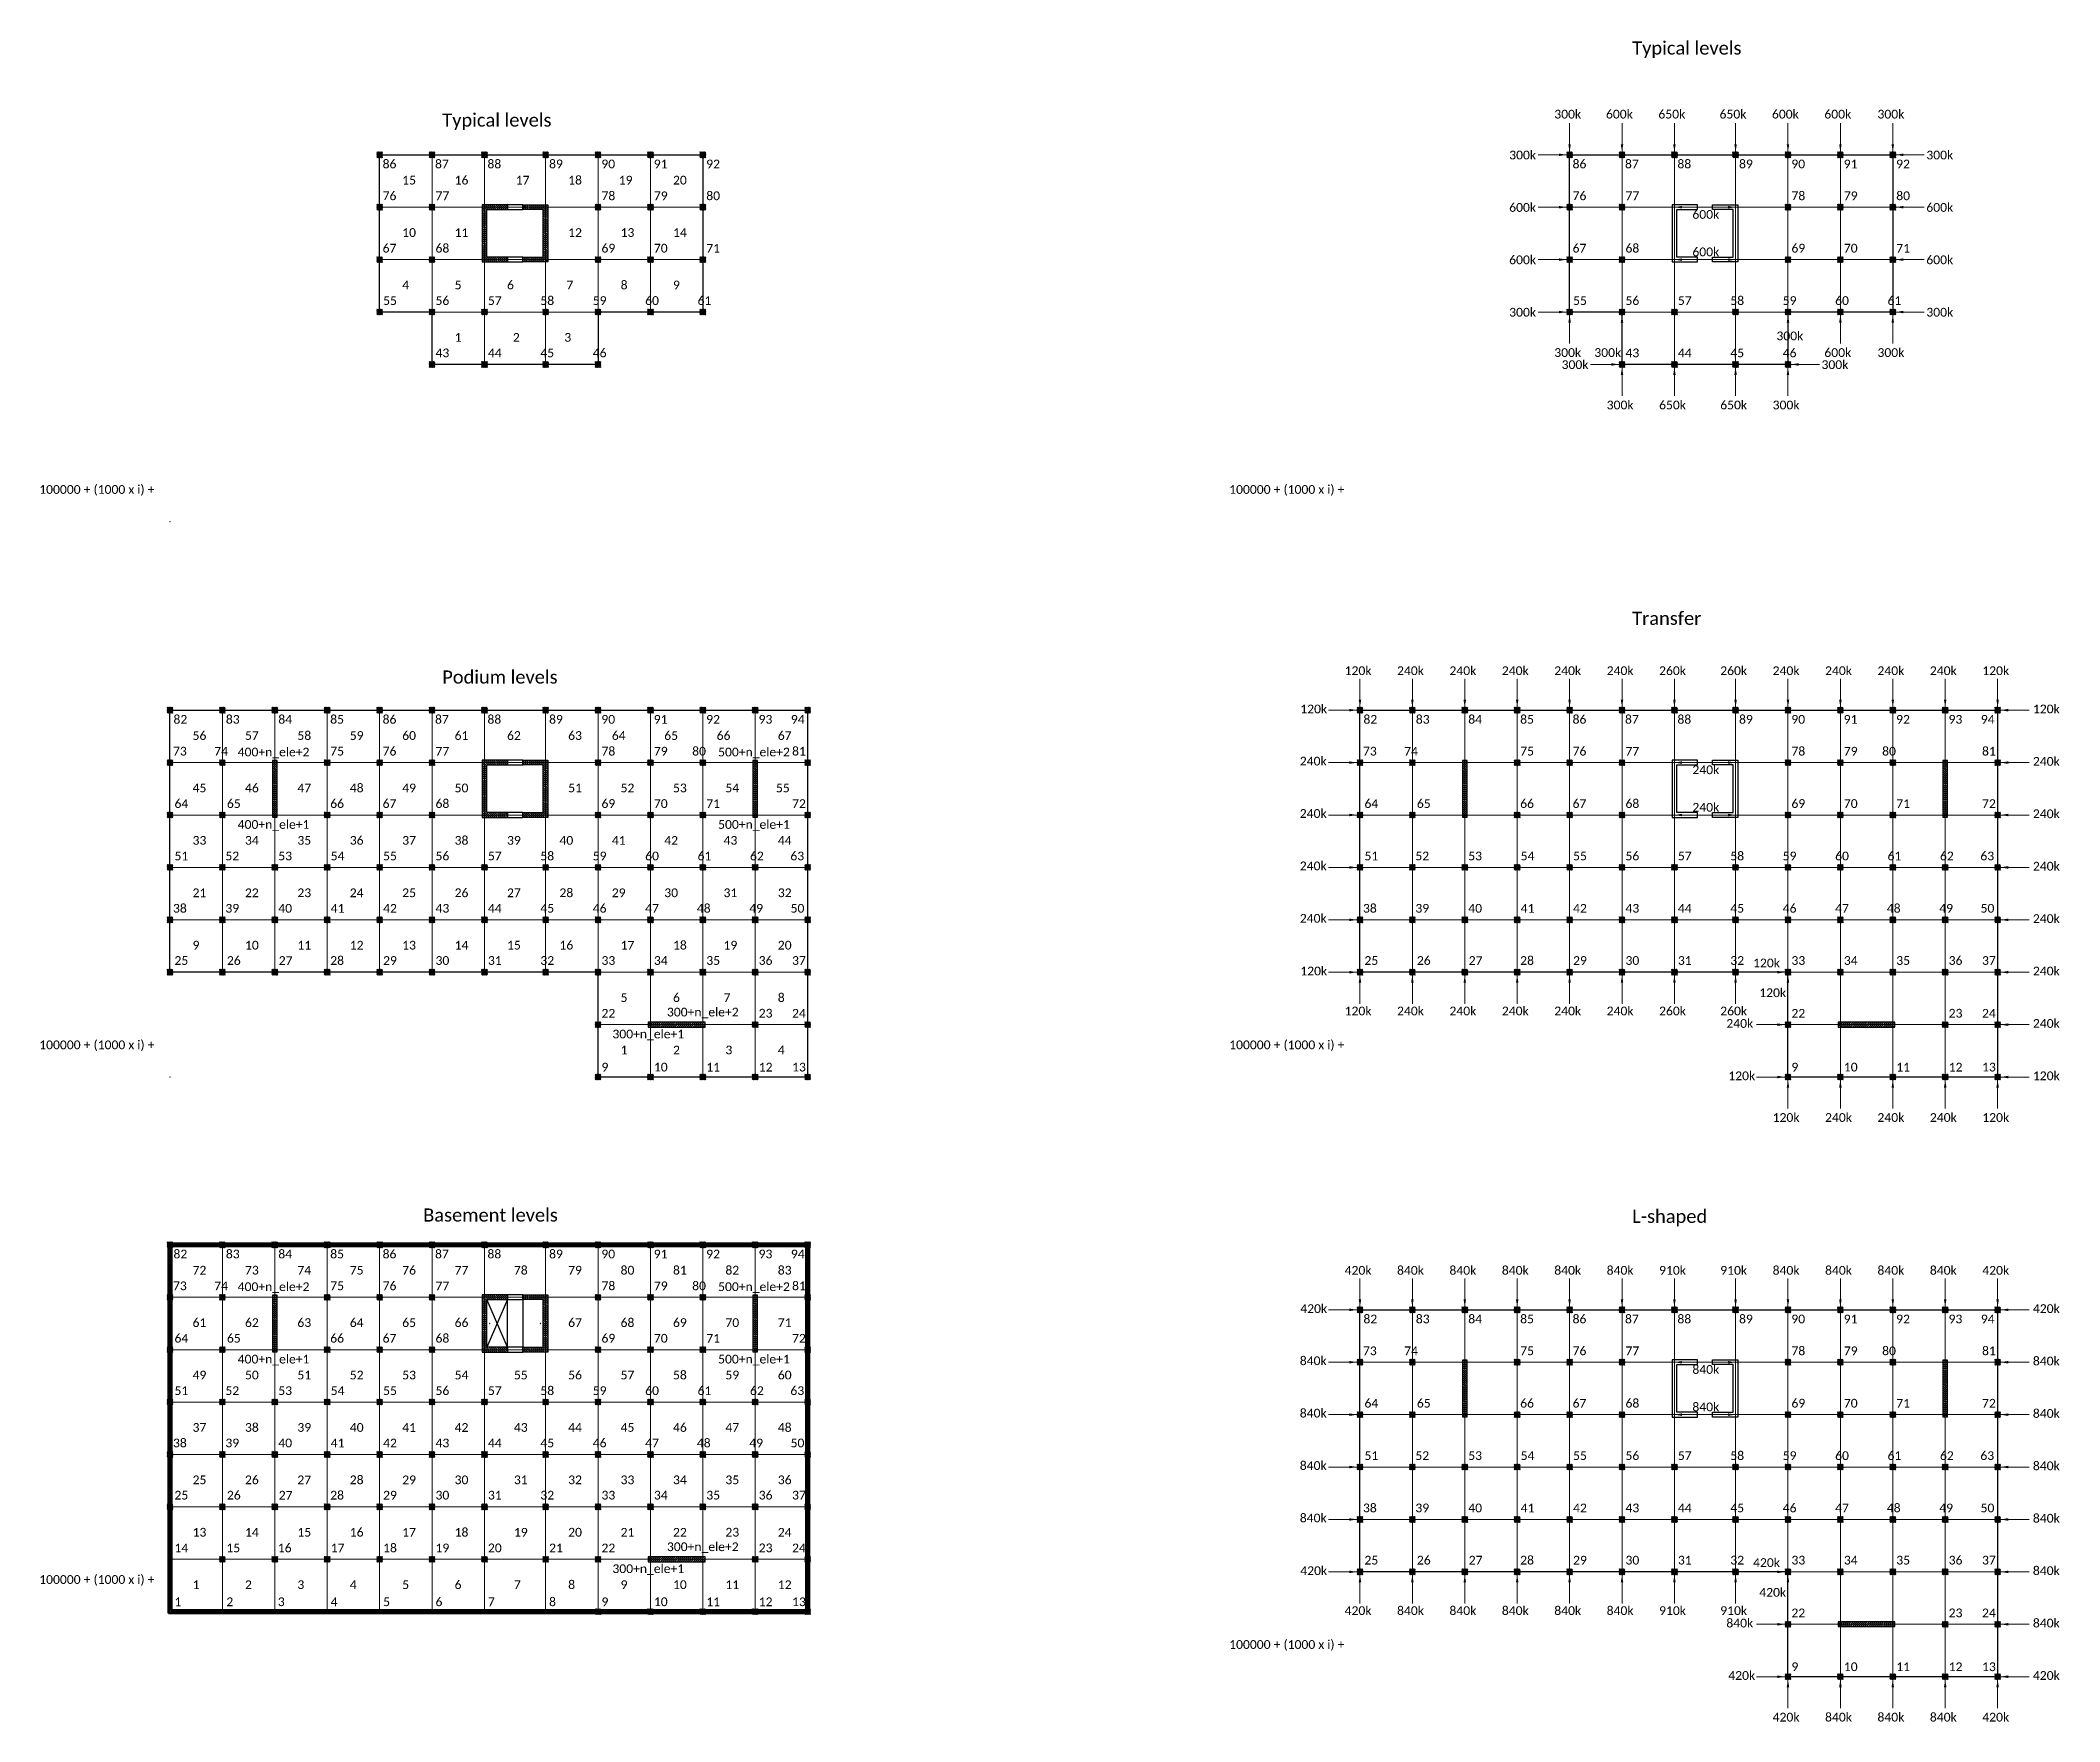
# Model space of a CAD drawing. Header units: inches. Extents: x -30573 to 11520, y -22457 to 4202.
# Drawn here: x -30573 to -19477, y -22457 to -13218 of the extents above; entities that cross this region are included whole.
import ezdxf

# ---------------------------------------------------------------- set-up
doc = ezdxf.new("R2010")
doc.units = ezdxf.units.IN
doc.set_wipeout_variables(frame=1)
doc.header["$PDMODE"] = 35
for name, color, linetype, lineweight in [('CONCRETO1', 6, 'Continuous', 50), ('CONCRETO2', 5, 'Continuous', 30), ('CONCRETO3', 4, 'Continuous', 25), ('CONCRETO7', 8, 'Continuous', 9), ('LAMARILLO', 2, 'Continuous', 15), ('TEXTO', 1, 'Continuous', 13)]:
    doc.layers.add(name, color=color, linetype=linetype, lineweight=lineweight)
doc.styles.add('CopyA1_16', font='calibri.ttf', dxfattribs={"height": 24})
doc.styles.add('CopyA1_16_XL', font='calibri.ttf', dxfattribs={"height": 42})
doc.dimstyles.new('Copy-PONDERA1_16_XL', dxfattribs={"dimscale": 0, "dimtxt": 42, "dimasz": 42, "dimexe": 1.25, "dimexo": 0.625, "dimgap": 12, "dimtad": 1, "dimdec": 1, "dimrnd": 0.5, "dimzin": 1, "dimdsep": 46, "dimlunit": 4, "dimtxsty": 'CopyA1_16_XL', "dimcen": 0.5, "dimse1": 1, "dimse2": 1, "dimclrd": 256, "dimclrt": 256, "dimadec": 1, "dimazin": 0, "dimtfac": 1, "dimtdec": 1, "dimtmove": 0, "dimatfit": 3, "dimfxl": 1, "dimfrac": 2, "dimlwd": 13, "dimarcsym": 0})
pattern_1 = [(135, (-24685.11, -21948.888), (-5.61266, -5.61266), [])]
pattern_2 = [(135, (-24685.11, -19010.805), (-5.61266, -5.61266), [])]
pattern_3 = [(135, (-24685.11, -15958.828), (-5.61266, -5.61266), [])]

msp = doc.modelspace()

# ---------------------------------------------------------------- texts
at = {"layer": 'LAMARILLO', "char_height": 48, "attachment_point": 4, "style": 'CopyA1_16'}
for s, insert in [('15', (-28584.588, -13986.586)), ('16', (-28296.588, -13986.586)), ('17', (-27960.588, -13986.586)), ('18', (-27672.588, -13986.586)), ('19', (-27394.833, -13986.586)), ('20', (-27096.588, -13986.586)), ('10', (-28584.588, -14274.586)), ('11', (-28296.588, -14274.586)), ('12', (-27672.588, -14274.586)), ('13', (-27384.588, -14274.586)), ('14', (-27096.588, -14274.586)), ('8', (-27384.084, -14562.586)), ('4', (-28584.588, -14562.586)), ('5', (-28296.588, -14562.586)), ('6', (-28008.588, -14562.586)), ('7', (-27682.33, -14562.586)), ('9', (-27096.588, -14562.586)), ('1', (-28296.588, -14850.586)), ('2', (-27976.587, -14850.586)), ('3', (-27693.921, -14850.586)), ('56', (-29736.588, -17038.563)), ('57', (-29448.588, -17038.563)), ('58', (-29160.588, -17038.563)), ('59', (-28872.588, -17038.563)), ('60', (-28584.588, -17038.563)), ('61', (-28296.588, -17038.563)), ('62', (-28008.588, -17038.563)), ('63', (-27672.588, -17038.563)), ('64', (-27432.588, -17038.563)), ('65', (-27144.588, -17038.563)), ('66', (-26856.588, -17038.563)), ('67', (-26520.588, -17038.563)), ('45', (-29736.588, -17326.563)), ('46', (-29448.588, -17326.563)), ('47', (-29160.588, -17326.563)), ('48', (-28872.588, -17326.563)), ('49', (-28584.588, -17326.563)), ('50', (-28296.588, -17326.563)), ('51', (-27672.588, -17326.563)), ('52', (-27384.588, -17326.563)), ('53', (-27096.588, -17326.563)), ('54', (-26808.588, -17326.563)), ('55', (-26530.833, -17326.563)), ('33', (-29736.588, -17614.563)), ('34', (-29448.588, -17614.563)), ('35', (-29160.588, -17614.563)), ('36', (-28872.588, -17614.563)), ('37', (-28584.588, -17614.563)), ('38', (-28296.588, -17614.563)), ('39', (-28008.588, -17614.563)), ('40', (-27720.588, -17614.563)), ('41', (-27432.588, -17614.563)), ('42', (-27144.588, -17614.563)), ('43', (-26818.833, -17614.563)), ('44', (-26520.588, -17614.563)), ('21', (-29736.588, -17902.563)), ('22', (-29448.588, -17902.563)), ('23', (-29160.588, -17902.563)), ('24', (-28872.588, -17902.563)), ('25', (-28584.588, -17902.563)), ('26', (-28296.588, -17902.563)), ('27', (-28008.588, -17902.563)), ('28', (-27720.588, -17902.563)), ('29', (-27432.588, -17902.563)), ('30', (-27144.588, -17902.563)), ('31', (-26818.833, -17902.563)), ('32', (-26520.588, -17902.563)), ('9', (-29736.588, -18190.563)), ('10', (-29448.588, -18190.563)), ('11', (-29160.588, -18190.563)), ('12', (-28872.588, -18190.563)), ('13', (-28584.588, -18190.563)), ('14', (-28296.588, -18190.563)), ('15', (-28008.588, -18190.563)), ('16', (-27720.588, -18190.563)), ('17', (-27384.588, -18190.563)), ('18', (-27096.588, -18190.563)), ('19', (-26818.833, -18190.563)), ('20', (-26520.588, -18190.563)), ('5', (-27384.588, -18478.563)), ('6', (-27096.588, -18478.563)), ('7', (-26818.833, -18478.563)), ('8', (-26520.588, -18478.563)), ('1', (-27384.588, -18766.563)), ('2', (-27096.588, -18766.563)), ('3', (-26808.588, -18766.563)), ('4', (-26520.588, -18766.563)), ('72', (-29736.588, -19976.646)), ('73', (-29448.588, -19976.646)), ('74', (-29160.588, -19976.646)), ('75', (-28872.588, -19976.646)), ('77', (-28296.588, -19976.646)), ('78', (-27970.833, -19976.646)), ('79', (-27672.588, -19976.646)), ('80', (-27384.588, -19976.646)), ('81', (-27096.588, -19976.646)), ('82', (-26808.588, -19976.646)), ('83', (-26520.588, -19976.646)), ('61', (-29736.588, -20264.646)), ('62', (-29448.588, -20264.646)), ('63', (-29160.588, -20264.646)), ('64', (-28872.588, -20264.646)), ('65', (-28584.588, -20264.646)), ('66', (-28296.588, -20264.646)), ('67', (-27672.588, -20264.646)), ('68', (-27384.588, -20264.646)), ('69', (-27096.588, -20264.646)), ('70', (-26808.588, -20264.646)), ('71', (-26520.588, -20264.646)), ('56', (-27672.588, -20552.646)), ('58', (-27096.588, -20552.646)), ('60', (-26520.588, -20552.646)), ('49', (-29736.588, -20552.646)), ('50', (-29448.588, -20552.646)), ('51', (-29160.588, -20552.646)), ('52', (-28872.588, -20552.646)), ('53', (-28584.588, -20552.646)), ('54', (-28296.588, -20552.646)), ('55', (-27970.833, -20552.646)), ('57', (-27384.588, -20552.646)), ('59', (-26808.588, -20552.646)), ('37', (-29736.588, -20840.646)), ('38', (-29448.588, -20840.646)), ('39', (-29160.588, -20840.646)), ('40', (-28872.588, -20840.646)), ('41', (-28584.588, -20840.646)), ('42', (-28296.588, -20840.646)), ('43', (-27970.833, -20840.646)), ('44', (-27672.588, -20840.646)), ('45', (-27384.588, -20840.646)), ('46', (-27096.588, -20840.646)), ('47', (-26808.588, -20840.646)), ('48', (-26520.588, -20840.646)), ('25', (-29736.588, -21128.646)), ('26', (-29448.588, -21128.646)), ('27', (-29160.588, -21128.646)), ('28', (-28872.588, -21128.646)), ('29', (-28584.588, -21128.646)), ('30', (-28296.588, -21128.646)), ('31', (-27970.833, -21128.646)), ('32', (-27672.588, -21128.646)), ('33', (-27384.588, -21128.646)), ('34', (-27096.588, -21128.646)), ('35', (-26808.588, -21128.646)), ('36', (-26520.588, -21128.646)), ('13', (-29736.588, -21416.646)), ('14', (-29448.588, -21416.646)), ('15', (-29160.588, -21416.646)), ('16', (-28872.588, -21416.646)), ('17', (-28584.588, -21416.646)), ('18', (-28296.588, -21416.646)), ('19', (-27970.833, -21416.646)), ('20', (-27672.588, -21416.646)), ('21', (-27384.588, -21416.646)), ('22', (-27096.588, -21416.646)), ('23', (-26808.588, -21416.646)), ('24', (-26520.588, -21416.646)), ('1', (-29736.588, -21704.646)), ('2', (-29448.588, -21704.646)), ('3', (-29160.588, -21704.646)), ('4', (-28872.588, -21704.646)), ('5', (-28584.588, -21704.646)), ('6', (-28296.588, -21704.646)), ('7', (-27970.833, -21704.646)), ('8', (-27672.588, -21704.646)), ('9', (-27384.588, -21704.646)), ('10', (-27096.588, -21704.646)), ('11', (-26808.588, -21704.646)), ('12', (-26520.588, -21704.646))]:
    msp.add_mtext(s, dxfattribs=dict(at, insert=insert))
at = {"layer": 'LAMARILLO', "insert": (-28584.588, -19976.646), "char_height": 48, "width": 175.1039, "attachment_point": 4, "style": 'CopyA1_16'}
msp.add_mtext('76', dxfattribs=at)
at = {"layer": 'TEXTO', "style": 'CopyA1_16'}
for s, insert, char_height, attachment_point in [('Typical levels', (-21825.509, -13269.261), 72, 4), ('Typical levels', (-28364.493, -13665.16), 72, 4), ('300k', (-22253.893, -13623.885), 48, 4), ('600k', (-21969.738, -13623.885), 48, 4), ('650k', (-21681.738, -13623.885), 48, 4), ('650k', (-21345.738, -13623.885), 48, 4), ('600k', (-21057.738, -13623.885), 48, 4), ('600k', (-20769.738, -13623.885), 48, 4), ('300k', (-20477.893, -13623.885), 48, 4), ('300k', (-22501.626, -13848.476), 48, 4), ('300k', (-20061.619, -13848.476), 48, 6), ('86', (-28692.299, -13897.586), 48, 4), ('87', (-28404.299, -13897.586), 48, 4), ('88', (-28116.299, -13897.586), 48, 4), ('89', (-27777.572, -13897.586), 48, 4), ('90', (-27490.322, -13897.586), 48, 4), ('91', (-27202.322, -13897.586), 48, 4), ('92', (-26914.322, -13897.586), 48, 4), ('86', (-22153.315, -13897.586), 48, 4), ('87', (-21865.315, -13897.586), 48, 4), ('88', (-21577.315, -13897.586), 48, 4), ('89', (-21238.588, -13897.586), 48, 4), ('90', (-20951.338, -13897.586), 48, 4), ('91', (-20663.338, -13897.586), 48, 4), ('92', (-20375.338, -13897.586), 48, 4), ('76', (-28692.176, -14072.495), 48, 4), ('77', (-28401.572, -14072.495), 48, 4), ('78', (-27489.572, -14072.495), 48, 4), ('79', (-27201.572, -14072.495), 48, 4), ('80', (-26913.722, -14072.495), 48, 4), ('76', (-22153.192, -14072.495), 48, 4), ('77', (-21862.588, -14072.495), 48, 4), ('78', (-20950.588, -14072.495), 48, 4), ('79', (-20662.588, -14072.495), 48, 4), ('80', (-20374.738, -14072.495), 48, 4), ('600k', (-22501.626, -14136.476), 48, 4), ('600k', (-21347.178, -14174.845), 48, 6), ('600k', (-20061.619, -14136.476), 48, 6), ('67', (-28692.176, -14360.495), 48, 4), ('68', (-28401.572, -14360.495), 48, 4), ('69', (-27489.572, -14360.495), 48, 4), ('70', (-27201.572, -14360.495), 48, 4), ('71', (-26913.572, -14360.495), 48, 4), ('600k', (-22501.626, -14424.476), 48, 4), ('67', (-22153.192, -14360.495), 48, 4), ('68', (-21862.588, -14360.495), 48, 4), ('600k', (-21347.178, -14380.853), 48, 6), ('69', (-20950.588, -14360.495), 48, 4), ('70', (-20662.588, -14360.495), 48, 4), ('71', (-20374.588, -14360.495), 48, 4), ('55', (-28689.572, -14648.495), 48, 4), ('56', (-28401.572, -14648.495), 48, 4), ('57', (-28113.572, -14648.495), 48, 4), ('58', (-27825.572, -14648.495), 48, 4), ('59', (-27537.572, -14648.495), 48, 4), ('60', (-27249.572, -14648.495), 48, 4), ('61', (-26961.572, -14648.495), 48, 4), ('55', (-22150.588, -14648.495), 48, 4), ('56', (-21862.588, -14648.495), 48, 4), ('57', (-21574.588, -14648.495), 48, 4), ('58', (-21286.588, -14648.495), 48, 4), ('59', (-20998.588, -14648.495), 48, 4), ('60', (-20710.588, -14648.495), 48, 4), ('61', (-20422.588, -14648.495), 48, 4), ('300k', (-22501.626, -14712.476), 48, 4), ('300k', (-20061.619, -14712.476), 48, 6), ('300k', (-21033.171, -14842.614), 48, 4), ('43', (-28401.572, -14935.955), 48, 4), ('44', (-28113.572, -14935.955), 48, 4), ('45', (-27825.572, -14935.955), 48, 4), ('46', (-27537.572, -14935.955), 48, 4), ('300k', (-22253.893, -14934.168), 48, 4), ('300k', (-22213.626, -15000.476), 48, 4), ('300k', (-22033.905, -14934.168), 48, 4), ('43', (-21862.588, -14935.955), 48, 4), ('44', (-21574.588, -14935.955), 48, 4), ('45', (-21286.588, -14935.955), 48, 4), ('46', (-20998.588, -14935.955), 48, 4), ('300k', (-20637.619, -15000.476), 48, 6), ('600k', (-20769.738, -14934.168), 48, 4), ('300k', (-20477.893, -14934.168), 48, 4), ('300k', (-21965.893, -15222.168), 48, 4), ('650k', (-21677.893, -15222.168), 48, 4), ('650k', (-21341.893, -15222.168), 48, 4), ('300k', (-21053.893, -15222.168), 48, 4), ('100000 + (1000 x i) +', (-30579.291, -15691.267), 48, 4), ('100000 + (1000 x i) +', (-24040.307, -15691.267), 48, 4), ('Transfer', (-21825.509, -16394.439), 72, 4), ('Podium levels', (-28364.493, -16717.137), 72, 4), ('120k', (-23405.893, -16682.203), 48, 4), ('240k', (-23117.893, -16682.203), 48, 4), ('240k', (-22829.893, -16682.203), 48, 4), ('240k', (-22541.893, -16682.203), 48, 4), ('240k', (-22253.893, -16682.203), 48, 4), ('240k', (-21965.893, -16682.203), 48, 4), ('260k', (-21677.893, -16682.203), 48, 4), ('260k', (-21341.893, -16682.203), 48, 4), ('240k', (-21053.893, -16682.203), 48, 4), ('240k', (-20765.893, -16682.203), 48, 4), ('240k', (-20477.893, -16682.203), 48, 4), ('240k', (-20189.893, -16682.203), 48, 4), ('120k', (-19901.893, -16682.203), 48, 4), ('120k', (-23649.602, -16892.569), 48, 4), ('120k', (-19623.801, -16892.569), 48, 4), ('82', (-29841.572, -16949.563), 48, 4), ('83', (-29553.572, -16949.563), 48, 4), ('84', (-29265.572, -16949.563), 48, 4), ('85', (-28980.299, -16949.563), 48, 4), ('86', (-28692.299, -16949.563), 48, 4), ('87', (-28404.299, -16949.563), 48, 4), ('88', (-28116.299, -16949.563), 48, 4), ('89', (-27777.572, -16949.563), 48, 4), ('90', (-27490.322, -16949.563), 48, 4), ('91', (-27202.322, -16949.563), 48, 4), ('92', (-26914.322, -16949.563), 48, 4), ('93', (-26626.322, -16949.563), 48, 4), ('94', (-26448.845, -16949.563), 48, 4), ('82', (-23302.588, -16949.563), 48, 4), ('83', (-23014.588, -16949.563), 48, 4), ('84', (-22726.588, -16949.563), 48, 4), ('85', (-22441.315, -16949.563), 48, 4), ('86', (-22153.315, -16949.563), 48, 4), ('87', (-21865.315, -16949.563), 48, 4), ('88', (-21577.315, -16949.563), 48, 4), ('89', (-21238.588, -16949.563), 48, 4), ('90', (-20951.338, -16949.563), 48, 4), ('91', (-20663.338, -16949.563), 48, 4), ('92', (-20375.338, -16949.563), 48, 4), ('93', (-20087.338, -16949.563), 48, 4), ('94', (-19909.861, -16949.563), 48, 4), ('73', (-29844.176, -17124.472), 48, 4), ('74', (-29617.636, -17124.472), 48, 4), ('400+n_ele+2', (-29488.723, -17133.964), 48, 4), ('75', (-28980.176, -17124.472), 48, 4), ('76', (-28692.176, -17124.472), 48, 4), ('77', (-28401.572, -17124.472), 48, 4), ('78', (-27489.572, -17124.472), 48, 4), ('79', (-27201.572, -17124.472), 48, 4), ('80', (-26991.25, -17124.472), 48, 4), ('500+n_ele+2', (-26848.723, -17133.964), 48, 4), ('81', (-26442.284, -17124.472), 48, 4), ('240k', (-23652.141, -17178.997), 48, 4), ('73', (-23305.192, -17124.472), 48, 4), ('74', (-23078.652, -17124.472), 48, 4), ('75', (-22441.192, -17124.472), 48, 4), ('76', (-22153.192, -17124.472), 48, 4), ('77', (-21862.588, -17124.472), 48, 4), ('78', (-20950.588, -17124.472), 48, 4), ('79', (-20662.588, -17124.472), 48, 4), ('80', (-20452.266, -17124.472), 48, 4), ('81', (-19903.301, -17124.472), 48, 4), ('240k', (-19623.801, -17180.569), 48, 4), ('240k', (-21347.178, -17226.821), 48, 6), ('64', (-29835.867, -17412.472), 48, 4), ('65', (-29547.867, -17412.472), 48, 4), ('66', (-28980.176, -17412.472), 48, 4), ('67', (-28692.176, -17412.472), 48, 4), ('68', (-28401.572, -17412.472), 48, 4), ('69', (-27489.572, -17412.472), 48, 4), ('70', (-27201.572, -17412.472), 48, 4), ('71', (-26913.572, -17412.472), 48, 4), ('72', (-26442.284, -17412.472), 48, 4), ('64', (-23296.883, -17412.472), 48, 4), ('65', (-23008.883, -17412.472), 48, 4), ('66', (-22441.192, -17412.472), 48, 4), ('67', (-22153.192, -17412.472), 48, 4), ('68', (-21862.588, -17412.472), 48, 4), ('240k', (-21347.178, -17432.829), 48, 6), ('69', (-20950.588, -17412.472), 48, 4), ('70', (-20662.588, -17412.472), 48, 4), ('71', (-20374.588, -17412.472), 48, 4), ('72', (-19903.301, -17412.472), 48, 4), ('400+n_ele+1', (-29488.723, -17531.915), 48, 4), ('500+n_ele+1', (-26848.723, -17531.915), 48, 4), ('240k', (-23652.141, -17466.997), 48, 4), ('240k', (-19623.801, -17468.569), 48, 4), ('51', (-29835.867, -17700.472), 48, 4), ('52', (-29556.176, -17700.472), 48, 4), ('53', (-29265.572, -17700.472), 48, 4), ('54', (-28977.572, -17700.472), 48, 4), ('55', (-28689.572, -17700.472), 48, 4), ('56', (-28401.572, -17700.472), 48, 4), ('57', (-28113.572, -17700.472), 48, 4), ('58', (-27825.572, -17700.472), 48, 4), ('59', (-27537.572, -17700.472), 48, 4), ('60', (-27249.572, -17700.472), 48, 4), ('61', (-26961.572, -17700.472), 48, 4), ('62', (-26673.572, -17700.472), 48, 4), ('63', (-26451.529, -17700.472), 48, 4), ('240k', (-23652.141, -17754.997), 48, 4), ('51', (-23296.883, -17700.472), 48, 4), ('52', (-23017.192, -17700.472), 48, 4), ('53', (-22726.588, -17700.472), 48, 4), ('54', (-22438.588, -17700.472), 48, 4), ('55', (-22150.588, -17700.472), 48, 4), ('56', (-21862.588, -17700.472), 48, 4), ('57', (-21574.588, -17700.472), 48, 4), ('58', (-21286.588, -17700.472), 48, 4), ('59', (-20998.588, -17700.472), 48, 4), ('60', (-20710.588, -17700.472), 48, 4), ('61', (-20422.588, -17700.472), 48, 4), ('62', (-20134.588, -17700.472), 48, 4), ('63', (-19912.546, -17700.472), 48, 4), ('240k', (-19623.801, -17756.569), 48, 4), ('38', (-29844.176, -17987.932), 48, 4), ('39', (-29556.176, -17987.932), 48, 4), ('40', (-29265.572, -17987.932), 48, 4), ('41', (-28977.572, -17987.932), 48, 4), ('42', (-28689.572, -17987.932), 48, 4), ('43', (-28401.572, -17987.932), 48, 4), ('44', (-28113.572, -17987.932), 48, 4), ('45', (-27825.572, -17987.932), 48, 4), ('46', (-27537.572, -17987.932), 48, 4), ('47', (-27249.572, -17987.932), 48, 4), ('48', (-26965.438, -17987.932), 48, 4), ('49', (-26677.438, -17987.932), 48, 4), ('50', (-26450.346, -17987.932), 48, 4), ('38', (-23305.192, -17987.932), 48, 4), ('39', (-23017.192, -17987.932), 48, 4), ('40', (-22726.588, -17987.932), 48, 4), ('41', (-22438.588, -17987.932), 48, 4), ('42', (-22150.588, -17987.932), 48, 4), ('43', (-21862.588, -17987.932), 48, 4), ('44', (-21574.588, -17987.932), 48, 4), ('45', (-21286.588, -17987.932), 48, 4), ('46', (-20998.588, -17987.932), 48, 4), ('47', (-20710.588, -17987.932), 48, 4), ('48', (-20426.454, -17987.932), 48, 4), ('49', (-20138.454, -17987.932), 48, 4), ('50', (-19911.362, -17987.932), 48, 4), ('240k', (-23652.141, -18042.997), 48, 4), ('240k', (-19623.801, -18044.569), 48, 4), ('25', (-29835.867, -18274.764), 48, 4), ('26', (-29547.867, -18274.764), 48, 4), ('27', (-29262.895, -18274.764), 48, 4), ('28', (-28980.176, -18274.764), 48, 4), ('29', (-28689.572, -18274.764), 48, 4), ('30', (-28401.572, -18274.764), 48, 4), ('31', (-28113.572, -18274.764), 48, 4), ('32', (-27825.572, -18274.764), 48, 4), ('33', (-27489.572, -18274.764), 48, 4), ('34', (-27201.572, -18274.764), 48, 4), ('35', (-26913.572, -18274.764), 48, 4), ('36', (-26625.572, -18274.764), 48, 4), ('37', (-26442.284, -18274.764), 48, 4), ('120k', (-23649.602, -18332.569), 48, 4), ('25', (-23296.883, -18274.764), 48, 4), ('26', (-23008.883, -18274.764), 48, 4), ('27', (-22723.911, -18274.764), 48, 4), ('28', (-22441.192, -18274.764), 48, 4), ('29', (-22150.588, -18274.764), 48, 4), ('30', (-21862.588, -18274.764), 48, 4), ('31', (-21574.588, -18274.764), 48, 4), ('32', (-21286.588, -18274.764), 48, 4), ('120k', (-21161.401, -18288.303), 48, 4), ('33', (-20950.588, -18274.764), 48, 4), ('34', (-20662.588, -18274.764), 48, 4), ('35', (-20374.588, -18274.764), 48, 4), ('36', (-20086.588, -18274.764), 48, 4), ('37', (-19903.301, -18274.764), 48, 4), ('240k', (-19623.801, -18332.569), 48, 4), ('300+n_ele+2', (-27130.02, -18562.923), 48, 4), ('120k', (-23405.893, -18552.225), 48, 4), ('240k', (-23117.893, -18552.225), 48, 4), ('240k', (-22829.893, -18552.225), 48, 4), ('240k', (-22541.893, -18552.225), 48, 4), ('240k', (-22253.893, -18552.225), 48, 4), ('240k', (-21965.893, -18552.225), 48, 4), ('260k', (-21677.893, -18552.225), 48, 4), ('260k', (-21341.893, -18552.225), 48, 4), ('120k', (-21127.456, -18451.765), 48, 4), ('22', (-27489.572, -18564.615), 48, 4), ('23', (-26625.572, -18564.615), 48, 4), ('24', (-26442.284, -18564.615), 48, 4), ('240k', (-21308.418, -18620.569), 48, 4), ('22', (-20950.588, -18564.615), 48, 4), ('23', (-20086.588, -18564.615), 48, 4), ('24', (-19903.301, -18564.615), 48, 4), ('240k', (-19623.801, -18620.569), 48, 4), ('100000 + (1000 x i) +', (-30579.291, -18743.244), 48, 4), ('300+n_ele+1', (-27429.476, -18683.542), 48, 4), ('100000 + (1000 x i) +', (-24040.307, -18743.244), 48, 4), ('9', (-27489.572, -18860.505), 48, 4), ('10', (-27201.572, -18860.505), 48, 4), ('11', (-26913.572, -18860.505), 48, 4), ('12', (-26625.572, -18860.505), 48, 4), ('13', (-26442.284, -18860.505), 48, 4), ('9', (-20950.588, -18860.505), 48, 4), ('10', (-20662.588, -18860.505), 48, 4), ('11', (-20374.588, -18860.505), 48, 4), ('12', (-20086.588, -18860.505), 48, 4), ('13', (-19903.301, -18860.505), 48, 4), ('120k', (-21297.602, -18908.569), 48, 4), ('120k', (-19623.801, -18908.569), 48, 4), ('120k', (-21053.893, -19137.553), 48, 4), ('240k', (-20765.893, -19137.553), 48, 4), ('240k', (-20477.893, -19137.553), 48, 4), ('240k', (-20189.893, -19137.553), 48, 4), ('120k', (-19901.893, -19137.553), 48, 4), ('Basement levels', (-28469.333, -19673.6), 72, 4), ('L-shaped', (-21825.509, -19689.576), 72, 4), ('82', (-29841.572, -19887.646), 48, 4), ('83', (-29553.572, -19887.646), 48, 4), ('84', (-29265.572, -19887.646), 48, 4), ('85', (-28980.299, -19887.646), 48, 4), ('86', (-28692.299, -19887.646), 48, 4), ('87', (-28404.299, -19887.646), 48, 4), ('88', (-28116.299, -19887.646), 48, 4), ('89', (-27777.572, -19887.646), 48, 4), ('90', (-27490.322, -19887.646), 48, 4), ('91', (-27202.322, -19887.646), 48, 4), ('92', (-26914.322, -19887.646), 48, 4), ('93', (-26626.322, -19887.646), 48, 4), ('94', (-26448.845, -19887.646), 48, 4), ('420k', (-23405.893, -19977.339), 48, 4), ('840k', (-23117.893, -19977.339), 48, 4), ('840k', (-22829.893, -19977.339), 48, 4), ('840k', (-22541.893, -19977.339), 48, 4), ('840k', (-22253.893, -19977.339), 48, 4), ('840k', (-21965.893, -19977.339), 48, 4), ('910k', (-21677.893, -19977.339), 48, 4), ('910k', (-21341.893, -19977.339), 48, 4), ('840k', (-21053.893, -19977.339), 48, 4), ('840k', (-20765.893, -19977.339), 48, 4), ('840k', (-20477.893, -19977.339), 48, 4), ('840k', (-20189.893, -19977.339), 48, 4), ('420k', (-19901.893, -19977.339), 48, 4), ('73', (-29844.176, -20062.555), 48, 4), ('74', (-29617.636, -20062.555), 48, 4), ('400+n_ele+2', (-29488.723, -20072.048), 48, 4), ('75', (-28980.176, -20062.555), 48, 4), ('76', (-28692.176, -20062.555), 48, 4), ('77', (-28401.572, -20062.555), 48, 4), ('78', (-27489.572, -20062.555), 48, 4), ('79', (-27201.572, -20062.555), 48, 4), ('80', (-26991.25, -20062.555), 48, 4), ('500+n_ele+2', (-26848.723, -20072.048), 48, 4), ('81', (-26442.284, -20062.555), 48, 4), ('420k', (-23649.602, -20187.706), 48, 4), ('420k', (-19623.801, -20187.706), 48, 4), ('82', (-23302.588, -20244.7), 48, 4), ('83', (-23014.588, -20244.7), 48, 4), ('84', (-22726.588, -20244.7), 48, 4), ('85', (-22441.315, -20244.7), 48, 4), ('86', (-22153.315, -20244.7), 48, 4), ('87', (-21865.315, -20244.7), 48, 4), ('88', (-21577.315, -20244.7), 48, 4), ('89', (-21238.588, -20244.7), 48, 4), ('90', (-20951.338, -20244.7), 48, 4), ('91', (-20663.338, -20244.7), 48, 4), ('92', (-20375.338, -20244.7), 48, 4), ('93', (-20087.338, -20244.7), 48, 4), ('94', (-19909.861, -20244.7), 48, 4), ('64', (-29835.867, -20350.555), 48, 4), ('65', (-29547.867, -20350.555), 48, 4), ('66', (-28980.176, -20350.555), 48, 4), ('67', (-28692.176, -20350.555), 48, 4), ('68', (-28401.572, -20350.555), 48, 4), ('69', (-27489.572, -20350.555), 48, 4), ('70', (-27201.572, -20350.555), 48, 4), ('71', (-26913.572, -20350.555), 48, 4), ('72', (-26442.284, -20350.555), 48, 4), ('73', (-23305.192, -20419.609), 48, 4), ('74', (-23078.652, -20419.609), 48, 4), ('75', (-22441.192, -20419.609), 48, 4), ('76', (-22153.192, -20419.609), 48, 4), ('77', (-21862.588, -20419.609), 48, 4), ('78', (-20950.588, -20419.609), 48, 4), ('79', (-20662.588, -20419.609), 48, 4), ('80', (-20452.266, -20419.609), 48, 4), ('81', (-19903.301, -20419.609), 48, 4), ('400+n_ele+1', (-29488.723, -20469.998), 48, 4), ('500+n_ele+1', (-26848.723, -20469.998), 48, 4), ('840k', (-23652.141, -20474.133), 48, 4), ('840k', (-21347.178, -20521.958), 48, 6), ('840k', (-19623.801, -20475.706), 48, 4), ('51', (-29835.867, -20638.555), 48, 4), ('52', (-29556.176, -20638.555), 48, 4), ('53', (-29265.572, -20638.555), 48, 4), ('54', (-28977.572, -20638.555), 48, 4), ('55', (-28689.572, -20638.555), 48, 4), ('56', (-28401.572, -20638.555), 48, 4), ('57', (-28113.572, -20638.555), 48, 4), ('58', (-27825.572, -20638.555), 48, 4), ('59', (-27537.572, -20638.555), 48, 4), ('60', (-27249.572, -20638.555), 48, 4), ('61', (-26961.572, -20638.555), 48, 4), ('62', (-26673.572, -20638.555), 48, 4), ('63', (-26451.529, -20638.555), 48, 4), ('840k', (-23652.141, -20762.133), 48, 4), ('64', (-23296.883, -20707.609), 48, 4), ('65', (-23008.883, -20707.609), 48, 4), ('66', (-22441.192, -20707.609), 48, 4), ('67', (-22153.192, -20707.609), 48, 4), ('68', (-21862.588, -20707.609), 48, 4), ('840k', (-21347.178, -20727.966), 48, 6), ('69', (-20950.588, -20707.609), 48, 4), ('70', (-20662.588, -20707.609), 48, 4), ('71', (-20374.588, -20707.609), 48, 4), ('72', (-19903.301, -20707.609), 48, 4), ('840k', (-19623.801, -20763.706), 48, 4), ('38', (-29844.176, -20926.015), 48, 4), ('39', (-29556.176, -20926.015), 48, 4), ('40', (-29265.572, -20926.015), 48, 4), ('41', (-28977.572, -20926.015), 48, 4), ('42', (-28689.572, -20926.015), 48, 4), ('43', (-28401.572, -20926.015), 48, 4), ('44', (-28113.572, -20926.015), 48, 4), ('45', (-27825.572, -20926.015), 48, 4), ('46', (-27537.572, -20926.015), 48, 4), ('47', (-27249.572, -20926.015), 48, 4), ('48', (-26965.438, -20926.015), 48, 4), ('49', (-26677.438, -20926.015), 48, 4), ('50', (-26450.346, -20926.015), 48, 4), ('52', (-23017.192, -20995.609), 48, 4), ('53', (-22726.588, -20995.609), 48, 4), ('56', (-21862.588, -20995.609), 48, 4), ('58', (-21286.588, -20995.609), 48, 4), ('59', (-20998.588, -20995.609), 48, 4), ('60', (-20710.588, -20995.609), 48, 4), ('61', (-20422.588, -20995.609), 48, 4), ('62', (-20134.588, -20995.609), 48, 4), ('63', (-19912.546, -20995.609), 48, 4), ('840k', (-23652.141, -21050.133), 48, 4), ('51', (-23296.883, -20995.609), 48, 4), ('54', (-22438.588, -20995.609), 48, 4), ('55', (-22150.588, -20995.609), 48, 4), ('57', (-21574.588, -20995.609), 48, 4), ('840k', (-19623.801, -21051.706), 48, 4), ('25', (-29835.867, -21212.847), 48, 4), ('26', (-29547.867, -21212.847), 48, 4), ('27', (-29262.895, -21212.847), 48, 4), ('28', (-28980.176, -21212.847), 48, 4), ('29', (-28689.572, -21212.847), 48, 4), ('30', (-28401.572, -21212.847), 48, 4), ('31', (-28113.572, -21212.847), 48, 4), ('32', (-27825.572, -21212.847), 48, 4), ('33', (-27489.572, -21212.847), 48, 4), ('34', (-27201.572, -21212.847), 48, 4), ('35', (-26913.572, -21212.847), 48, 4), ('36', (-26625.572, -21212.847), 48, 4), ('37', (-26442.284, -21212.847), 48, 4), ('38', (-23305.192, -21283.069), 48, 4), ('39', (-23017.192, -21283.069), 48, 4), ('40', (-22726.588, -21283.069), 48, 4), ('41', (-22438.588, -21283.069), 48, 4), ('42', (-22150.588, -21283.069), 48, 4), ('43', (-21862.588, -21283.069), 48, 4), ('44', (-21574.588, -21283.069), 48, 4), ('45', (-21286.588, -21283.069), 48, 4), ('46', (-20998.588, -21283.069), 48, 4), ('47', (-20710.588, -21283.069), 48, 4), ('48', (-20426.454, -21283.069), 48, 4), ('49', (-20138.454, -21283.069), 48, 4), ('50', (-19911.362, -21283.069), 48, 4), ('840k', (-23652.141, -21338.133), 48, 4), ('840k', (-19623.801, -21339.706), 48, 4), ('14', (-29835.867, -21502.699), 48, 4), ('15', (-29550.895, -21502.699), 48, 4), ('16', (-29268.176, -21502.699), 48, 4), ('17', (-28977.572, -21502.699), 48, 4), ('18', (-28689.572, -21502.699), 48, 4), ('19', (-28401.572, -21502.699), 48, 4), ('20', (-28113.572, -21502.699), 48, 4), ('21', (-27777.572, -21502.699), 48, 4), ('22', (-27489.572, -21502.699), 48, 4), ('300+n_ele+2', (-27130.02, -21501.006), 48, 4), ('23', (-26625.572, -21502.699), 48, 4), ('24', (-26442.284, -21502.699), 48, 4), ('300+n_ele+1', (-27429.476, -21621.625), 48, 4), ('420k', (-23649.602, -21627.706), 48, 4), ('25', (-23296.883, -21569.901), 48, 4), ('26', (-23008.883, -21569.901), 48, 4), ('27', (-22723.911, -21569.901), 48, 4), ('28', (-22441.192, -21569.901), 48, 4), ('29', (-22150.588, -21569.901), 48, 4), ('30', (-21862.588, -21569.901), 48, 4), ('31', (-21574.588, -21569.901), 48, 4), ('32', (-21286.588, -21569.901), 48, 4), ('420k', (-21161.401, -21583.44), 48, 4), ('33', (-20950.588, -21569.901), 48, 4), ('34', (-20662.588, -21569.901), 48, 4), ('35', (-20374.588, -21569.901), 48, 4), ('36', (-20086.588, -21569.901), 48, 4), ('37', (-19903.301, -21569.901), 48, 4), ('840k', (-19623.801, -21627.706), 48, 4), ('100000 + (1000 x i) +', (-30579.291, -21681.327), 48, 4), ('420k', (-21127.456, -21746.902), 48, 4), ('1', (-29835.867, -21798.588), 48, 4), ('2', (-29550.895, -21798.588), 48, 4), ('3', (-29268.176, -21798.588), 48, 4), ('4', (-28977.572, -21798.588), 48, 4), ('5', (-28689.572, -21798.588), 48, 4), ('6', (-28401.572, -21798.588), 48, 4), ('7', (-28113.572, -21798.588), 48, 4), ('8', (-27777.572, -21798.588), 48, 4), ('9', (-27489.572, -21798.588), 48, 4), ('10', (-27201.572, -21798.588), 48, 4), ('11', (-26913.572, -21798.588), 48, 4), ('12', (-26625.572, -21798.588), 48, 4), ('13', (-26442.284, -21798.588), 48, 4), ('420k', (-23405.893, -21847.361), 48, 4), ('840k', (-23117.893, -21847.361), 48, 4), ('840k', (-22829.893, -21847.361), 48, 4), ('840k', (-22541.893, -21847.361), 48, 4), ('840k', (-22253.893, -21847.361), 48, 4), ('840k', (-21965.893, -21847.361), 48, 4), ('910k', (-21677.893, -21847.361), 48, 4), ('910k', (-21341.893, -21847.361), 48, 4), ('22', (-20950.588, -21859.752), 48, 4), ('23', (-20086.588, -21859.752), 48, 4), ('24', (-19903.301, -21859.752), 48, 4), ('840k', (-21308.418, -21915.706), 48, 4), ('840k', (-19623.801, -21915.706), 48, 4), ('100000 + (1000 x i) +', (-24040.307, -22038.38), 48, 4), ('420k', (-21297.602, -22203.706), 48, 4), ('9', (-20950.588, -22155.642), 48, 4), ('10', (-20662.588, -22155.642), 48, 4), ('11', (-20374.588, -22155.642), 48, 4), ('12', (-20086.588, -22155.642), 48, 4), ('13', (-19903.301, -22155.642), 48, 4), ('420k', (-19623.801, -22203.706), 48, 4), ('420k', (-21053.893, -22432.69), 48, 4), ('840k', (-20765.893, -22432.69), 48, 4), ('840k', (-20477.893, -22432.69), 48, 4), ('840k', (-20189.893, -22432.69), 48, 4), ('420k', (-19901.893, -22432.69), 48, 4)]:
    msp.add_mtext(s, dxfattribs=dict(at, insert=insert, char_height=char_height, attachment_point=attachment_point))
at = {"layer": 'TEXTO', "insert": (-20061.619, -14424.476), "char_height": 48, "width": 141.31767, "attachment_point": 6, "style": 'CopyA1_16'}
msp.add_mtext('600k', dxfattribs=at)

# ---------------------------------------------------------------- blocks, each defined once
blk = doc.blocks.new('C32x32')
blk.add_wipeout([(-16, -16), (16, -16), (16, 16), (-16, 16)]).dxf.layer = 'CONCRETO2'
at = {"layer": 'CONCRETO7'}
h = blk.add_hatch(dxfattribs=at)
h.set_pattern_fill('ANSI31', color=256)
h.set_pattern_definition([(45, (8374.7102, -1283.7708), (-2.245064, 2.245064), [])])
h.paths.add_polyline_path([(-16, -16), (16, -16), (16, 16), (-16, 16)])

# ---------------------------------------------------------------- hatches: boundary and pattern name
at = {"layer": 'CONCRETO7'}
h = msp.add_hatch(dxfattribs=at)
h.set_pattern_fill('ANSI31', color=256, scale=2.5, angle=90)
h.set_pattern_definition(pattern_3)
h.paths.add_polyline_path([(-28006.607, -14410.026), (-28119.607, -14410.026), (-28119.607, -14148.026), (-28006.607, -14148.026), (-28006.607, -14122.026), (-28145.607, -14122.026), (-28145.607, -14436.026), (-28006.607, -14436.026)])
h = msp.add_hatch(dxfattribs=at)
h.set_pattern_fill('ANSI31', color=256, scale=2.5, angle=90)
h.set_pattern_definition(pattern_3)
h.paths.add_polyline_path([(-27922.607, -14410.026), (-27809.607, -14410.026), (-27809.607, -14148.026), (-27922.607, -14148.026), (-27922.607, -14122.026), (-27783.607, -14122.026), (-27783.607, -14436.026), (-27922.607, -14436.026)])
h = msp.add_hatch(dxfattribs=at)
h.set_pattern_fill('ANSI31', color=256, scale=2.5, angle=90)
h.set_pattern_definition([(135, (-22947.639, -31512.325), (-5.61266, -5.61266), [])])
h.paths.add_polyline_path([(-29297.607, -17175.003), (-29297.607, -17487.003), (-29271.607, -17487.003), (-29271.607, -17175.003)])
h = msp.add_hatch(dxfattribs=at)
h.set_pattern_fill('ANSI31', color=256, scale=2.5, angle=90)
h.set_pattern_definition(pattern_2)
h.paths.add_polyline_path([(-28006.607, -17462.003), (-28119.607, -17462.003), (-28119.607, -17200.003), (-28006.607, -17200.003), (-28006.607, -17174.003), (-28145.607, -17174.003), (-28145.607, -17488.003), (-28006.607, -17488.003)])
h = msp.add_hatch(dxfattribs=at)
h.set_pattern_fill('ANSI31', color=256, scale=2.5, angle=90)
h.set_pattern_definition(pattern_2)
h.paths.add_polyline_path([(-27922.607, -17462.003), (-27809.607, -17462.003), (-27809.607, -17200.003), (-27922.607, -17200.003), (-27922.607, -17174.003), (-27783.607, -17174.003), (-27783.607, -17488.003), (-27922.607, -17488.003)])
h = msp.add_hatch(dxfattribs=at)
h.set_pattern_fill('ANSI31', color=256, scale=2.5, angle=90)
h.set_pattern_definition([(135, (-20307.639, -31512.325), (-5.61266, -5.61266), [])])
h.paths.add_polyline_path([(-26657.607, -17175.003), (-26657.607, -17487.003), (-26631.607, -17487.003), (-26631.607, -17175.003)])
h = msp.add_hatch(dxfattribs=at)
h.set_pattern_fill('ANSI31', color=256, scale=2.5, angle=90)
h.set_pattern_definition([(135, (-16408.655, -31512.325), (-5.61266, -5.61266), [])])
h.paths.add_polyline_path([(-22758.623, -17175.003), (-22758.623, -17487.003), (-22732.623, -17487.003), (-22732.623, -17175.003)])
h = msp.add_hatch(dxfattribs=at)
h.set_pattern_fill('ANSI31', color=256, scale=2.5, angle=90)
h.set_pattern_definition([(135, (-13768.655, -31512.325), (-5.61266, -5.61266), [])])
h.paths.add_polyline_path([(-20118.623, -17175.003), (-20118.623, -17487.003), (-20092.623, -17487.003), (-20092.623, -17175.003)])
h = msp.add_hatch(dxfattribs=at)
h.set_pattern_fill('ANSI31', color=256, scale=2.5)
h.set_pattern_definition([(45, (-41257.928, -24963.971), (-5.61266, 5.61266), [])])
h.paths.add_polyline_path([(-26920.607, -18614.003), (-27232.607, -18614.003), (-27232.607, -18640.003), (-26920.607, -18640.003)])
h = msp.add_hatch(dxfattribs=at)
h.set_pattern_fill('ANSI31', color=256, scale=2.5)
h.set_pattern_definition([(45, (-34718.9444, -24963.971), (-5.61266, 5.61266), [])])
h.paths.add_polyline_path([(-20381.623, -18614.003), (-20693.623, -18614.003), (-20693.623, -18640.003), (-20381.623, -18640.003)])
h = msp.add_hatch(dxfattribs=at)
h.set_pattern_fill('ANSI31', color=256, scale=2.5, angle=90)
h.set_pattern_definition([(135, (-12835.103, -12228.119), (-5.61266, -5.61266), [])])
h.paths.add_polyline_path([(-29868.607, -21861.086), (-29868.607, -19829.086), (-26348.607, -19829.086), (-26348.607, -21861.086)])
h.paths.add_polyline_path([(-29852.607, -21845.086), (-29852.607, -19845.086), (-26364.607, -19845.086), (-26364.607, -21845.086)], flags=16)
h = msp.add_hatch(dxfattribs=at)
h.set_pattern_fill('ANSI31', color=256, scale=2.5, angle=90)
h.set_pattern_definition([(135, (-22947.639, -34450.408), (-5.61266, -5.61266), [])])
h.paths.add_polyline_path([(-29297.607, -20113.086), (-29297.607, -20425.086), (-29271.607, -20425.086), (-29271.607, -20113.086)])
h = msp.add_hatch(dxfattribs=at)
h.set_pattern_fill('ANSI31', color=256, scale=2.5, angle=90)
h.set_pattern_definition(pattern_1)
h.paths.add_polyline_path([(-28006.607, -20400.086), (-28119.607, -20400.086), (-28119.607, -20138.086), (-28006.607, -20138.086), (-28006.607, -20112.086), (-28145.607, -20112.086), (-28145.607, -20426.086), (-28006.607, -20426.086)])
h = msp.add_hatch(dxfattribs=at)
h.set_pattern_fill('ANSI31', color=256, scale=2.5, angle=90)
h.set_pattern_definition(pattern_1)
h.paths.add_polyline_path([(-27922.607, -20400.086), (-27809.607, -20400.086), (-27809.607, -20138.086), (-27922.607, -20138.086), (-27922.607, -20112.086), (-27783.607, -20112.086), (-27783.607, -20426.086), (-27922.607, -20426.086)])
h = msp.add_hatch(dxfattribs=at)
h.set_pattern_fill('ANSI31', color=256, scale=2.5, angle=90)
h.set_pattern_definition([(135, (-20307.639, -34450.408), (-5.61266, -5.61266), [])])
h.paths.add_polyline_path([(-26657.607, -20113.086), (-26657.607, -20425.086), (-26631.607, -20425.086), (-26631.607, -20113.086)])
h = msp.add_hatch(dxfattribs=at)
h.set_pattern_fill('ANSI31', color=256, scale=2.5, angle=90)
h.set_pattern_definition([(135, (-16408.655, -34807.462), (-5.61266, -5.61266), [])])
h.paths.add_polyline_path([(-22758.623, -20470.14), (-22758.623, -20782.14), (-22732.623, -20782.14), (-22732.623, -20470.14)])
h = msp.add_hatch(dxfattribs=at)
h.set_pattern_fill('ANSI31', color=256, scale=2.5, angle=90)
h.set_pattern_definition([(135, (-13768.655, -34807.462), (-5.61266, -5.61266), [])])
h.paths.add_polyline_path([(-20118.623, -20470.14), (-20118.623, -20782.14), (-20092.623, -20782.14), (-20092.623, -20470.14)])
h = msp.add_hatch(dxfattribs=at)
h.set_pattern_fill('ANSI31', color=256, scale=2.5)
h.set_pattern_definition([(45, (-41257.928, -27902.054), (-5.61266, 5.61266), [])])
h.paths.add_polyline_path([(-26920.607, -21552.086), (-27232.607, -21552.086), (-27232.607, -21578.086), (-26920.607, -21578.086)])
h = msp.add_hatch(dxfattribs=at)
h.set_pattern_fill('ANSI31', color=256, scale=2.5)
h.set_pattern_definition([(45, (-34718.9444, -28259.1076), (-5.61266, 5.61266), [])])
h.paths.add_polyline_path([(-20381.623, -21909.14), (-20693.623, -21909.14), (-20693.623, -21935.14), (-20381.623, -21935.14)])

# ---------------------------------------------------------------- linework, layer by layer
at = {"layer": 'CONCRETO1'}
for points in [[(-29868.607, -21861.086), (-29868.607, -19829.086), (-26348.607, -19829.086), (-26348.607, -21861.086)], [(-29852.607, -21845.086), (-29852.607, -19845.086), (-26364.607, -19845.086), (-26364.607, -21845.086)]]:
    msp.add_lwpolyline(points, close=True, dxfattribs=at)
at = {"layer": 'CONCRETO3'}
for p, q in [((-28006.607, -20400.086), (-28119.607, -20138.086)), ((-28006.607, -20138.086), (-28119.607, -20400.086)), ((-28006.607, -20400.086), (-28006.607, -20138.086)), ((-27922.607, -20138.086), (-27922.607, -20400.086))]:
    msp.add_line(p, q, dxfattribs=at)
for points in [[(-27508.607, -14711.026), (-27508.607, -14999.026), (-28420.607, -14999.026), (-28420.607, -14711.026), (-28708.607, -14711.026), (-28708.607, -13847.026), (-26932.607, -13847.026), (-26932.607, -14711.026)], [(-20969.623, -14711.026), (-20969.623, -14999.026), (-21881.623, -14999.026), (-21881.623, -14711.026), (-22169.623, -14711.026), (-22169.623, -13847.026), (-20393.623, -13847.026), (-20393.623, -14711.026)], [(-28006.607, -14410.026), (-28119.607, -14410.026), (-28119.607, -14148.026), (-28006.607, -14148.026), (-28006.607, -14122.026), (-28145.607, -14122.026), (-28145.607, -14436.026), (-28006.607, -14436.026)], [(-28006.607, -14148.026), (-27922.607, -14148.026), (-27922.607, -14122.026), (-28006.607, -14122.026)], [(-27922.607, -14410.026), (-27809.607, -14410.026), (-27809.607, -14148.026), (-27922.607, -14148.026), (-27922.607, -14122.026), (-27783.607, -14122.026), (-27783.607, -14436.026), (-27922.607, -14436.026)], [(-21467.623, -14410.026), (-21580.623, -14410.026), (-21580.623, -14148.026), (-21467.623, -14148.026), (-21467.623, -14122.026), (-21606.623, -14122.026), (-21606.623, -14436.026), (-21467.623, -14436.026)], [(-21383.623, -14410.026), (-21270.623, -14410.026), (-21270.623, -14148.026), (-21383.623, -14148.026), (-21383.623, -14122.026), (-21244.623, -14122.026), (-21244.623, -14436.026), (-21383.623, -14436.026)], [(-28006.607, -14436.026), (-27922.607, -14436.026), (-27922.607, -14410.026), (-28006.607, -14410.026)], [(-27508.607, -18915.003), (-27508.607, -18339.003), (-29860.607, -18339.003), (-29860.607, -16899.003), (-26356.607, -16899.003), (-26356.607, -18915.003)], [(-20969.623, -18915.003), (-20969.623, -18339.003), (-23321.623, -18339.003), (-23321.623, -16899.003), (-19817.623, -16899.003), (-19817.623, -18915.003)], [(-29297.607, -17175.003), (-29297.607, -17487.003), (-29271.607, -17487.003), (-29271.607, -17175.003)], [(-28006.607, -17462.003), (-28119.607, -17462.003), (-28119.607, -17200.003), (-28006.607, -17200.003), (-28006.607, -17174.003), (-28145.607, -17174.003), (-28145.607, -17488.003), (-28006.607, -17488.003)], [(-28006.607, -17200.003), (-27922.607, -17200.003), (-27922.607, -17174.003), (-28006.607, -17174.003)], [(-27922.607, -17462.003), (-27809.607, -17462.003), (-27809.607, -17200.003), (-27922.607, -17200.003), (-27922.607, -17174.003), (-27783.607, -17174.003), (-27783.607, -17488.003), (-27922.607, -17488.003)], [(-26657.607, -17175.003), (-26657.607, -17487.003), (-26631.607, -17487.003), (-26631.607, -17175.003)], [(-22758.623, -17175.003), (-22758.623, -17487.003), (-22732.623, -17487.003), (-22732.623, -17175.003)], [(-21467.623, -17462.003), (-21580.623, -17462.003), (-21580.623, -17200.003), (-21467.623, -17200.003), (-21467.623, -17174.003), (-21606.623, -17174.003), (-21606.623, -17488.003), (-21467.623, -17488.003)], [(-21383.623, -17462.003), (-21270.623, -17462.003), (-21270.623, -17200.003), (-21383.623, -17200.003), (-21383.623, -17174.003), (-21244.623, -17174.003), (-21244.623, -17488.003), (-21383.623, -17488.003)], [(-20118.623, -17175.003), (-20118.623, -17487.003), (-20092.623, -17487.003), (-20092.623, -17175.003)], [(-28006.607, -17488.003), (-27922.607, -17488.003), (-27922.607, -17462.003), (-28006.607, -17462.003)], [(-26920.607, -18614.003), (-27232.607, -18614.003), (-27232.607, -18640.003), (-26920.607, -18640.003)], [(-20381.623, -18614.003), (-20693.623, -18614.003), (-20693.623, -18640.003), (-20381.623, -18640.003)], [(-29297.607, -20113.086), (-29297.607, -20425.086), (-29271.607, -20425.086), (-29271.607, -20113.086)], [(-28006.607, -20400.086), (-28119.607, -20400.086), (-28119.607, -20138.086), (-28006.607, -20138.086), (-28006.607, -20112.086), (-28145.607, -20112.086), (-28145.607, -20426.086), (-28006.607, -20426.086)], [(-28006.607, -20138.086), (-27922.607, -20138.086), (-27922.607, -20112.086), (-28006.607, -20112.086)], [(-27922.607, -20400.086), (-27809.607, -20400.086), (-27809.607, -20138.086), (-27922.607, -20138.086), (-27922.607, -20112.086), (-27783.607, -20112.086), (-27783.607, -20426.086), (-27922.607, -20426.086)], [(-26657.607, -20113.086), (-26657.607, -20425.086), (-26631.607, -20425.086), (-26631.607, -20113.086)], [(-20969.623, -22210.14), (-20969.623, -21634.14), (-23321.623, -21634.14), (-23321.623, -20194.14), (-19817.623, -20194.14), (-19817.623, -22210.14)], [(-28006.607, -20426.086), (-27922.607, -20426.086), (-27922.607, -20400.086), (-28006.607, -20400.086)], [(-22758.623, -20470.14), (-22758.623, -20782.14), (-22732.623, -20782.14), (-22732.623, -20470.14)], [(-21467.623, -20757.14), (-21580.623, -20757.14), (-21580.623, -20495.14), (-21467.623, -20495.14), (-21467.623, -20469.14), (-21606.623, -20469.14), (-21606.623, -20783.14), (-21467.623, -20783.14)], [(-21383.623, -20757.14), (-21270.623, -20757.14), (-21270.623, -20495.14), (-21383.623, -20495.14), (-21383.623, -20469.14), (-21244.623, -20469.14), (-21244.623, -20783.14), (-21383.623, -20783.14)], [(-20118.623, -20470.14), (-20118.623, -20782.14), (-20092.623, -20782.14), (-20092.623, -20470.14)], [(-26920.607, -21552.086), (-27232.607, -21552.086), (-27232.607, -21578.086), (-26920.607, -21578.086)], [(-20381.623, -21909.14), (-20693.623, -21909.14), (-20693.623, -21935.14), (-20381.623, -21935.14)]]:
    msp.add_lwpolyline(points, close=True, dxfattribs=at)
for p in [(-29284.607, -20269.086), (-28103.52, -20269.086), (-27825.694, -20269.086), (-26644.607, -20269.086), (-27076.607, -21565.086)]:
    msp.add_point(p, dxfattribs=at)
at = {"layer": 'CONCRETO7'}
for points in [[(-28708.607, -14135.026), (-28420.607, -14135.026), (-28420.607, -13847.026), (-28708.607, -13847.026)], [(-28420.607, -14135.026), (-28132.607, -14135.026), (-28132.607, -13847.026), (-28420.607, -13847.026)], [(-28132.607, -14135.026), (-27796.607, -14135.026), (-27796.607, -13847.026), (-28132.607, -13847.026)], [(-27796.607, -14135.026), (-27508.607, -14135.026), (-27508.607, -13847.026), (-27796.607, -13847.026)], [(-27508.607, -14135.026), (-27220.607, -14135.026), (-27220.607, -13847.026), (-27508.607, -13847.026)], [(-27220.607, -14135.026), (-26932.607, -14135.026), (-26932.607, -13847.026), (-27220.607, -13847.026)], [(-22169.623, -14135.026), (-21881.623, -14135.026), (-21881.623, -13847.026), (-22169.623, -13847.026)], [(-21881.623, -14135.026), (-21593.623, -14135.026), (-21593.623, -13847.026), (-21881.623, -13847.026)], [(-21593.623, -14135.026), (-21257.623, -14135.026), (-21257.623, -13847.026), (-21593.623, -13847.026)], [(-21257.623, -14135.026), (-20969.623, -14135.026), (-20969.623, -13847.026), (-21257.623, -13847.026)], [(-20969.623, -14135.026), (-20681.623, -14135.026), (-20681.623, -13847.026), (-20969.623, -13847.026)], [(-20681.623, -14135.026), (-20393.623, -14135.026), (-20393.623, -13847.026), (-20681.623, -13847.026)], [(-28708.607, -14423.026), (-28420.607, -14423.026), (-28420.607, -14135.026), (-28708.607, -14135.026)], [(-28420.607, -14423.026), (-28132.607, -14423.026), (-28132.607, -14135.026), (-28420.607, -14135.026)], [(-27796.607, -14423.026), (-27508.607, -14423.026), (-27508.607, -14135.026), (-27796.607, -14135.026)], [(-27508.607, -14423.026), (-27220.607, -14423.026), (-27220.607, -14135.026), (-27508.607, -14135.026)], [(-27220.607, -14423.026), (-26932.607, -14423.026), (-26932.607, -14135.026), (-27220.607, -14135.026)], [(-22169.623, -14423.026), (-21881.623, -14423.026), (-21881.623, -14135.026), (-22169.623, -14135.026)], [(-21881.623, -14423.026), (-21593.623, -14423.026), (-21593.623, -14135.026), (-21881.623, -14135.026)], [(-21257.623, -14423.026), (-20969.623, -14423.026), (-20969.623, -14135.026), (-21257.623, -14135.026)], [(-20969.623, -14423.026), (-20681.623, -14423.026), (-20681.623, -14135.026), (-20969.623, -14135.026)], [(-20681.623, -14423.026), (-20393.623, -14423.026), (-20393.623, -14135.026), (-20681.623, -14135.026)], [(-28708.607, -14711.026), (-28420.607, -14711.026), (-28420.607, -14423.026), (-28708.607, -14423.026)], [(-28420.607, -14711.026), (-28132.607, -14711.026), (-28132.607, -14423.026), (-28420.607, -14423.026)], [(-28132.607, -14711.026), (-27796.607, -14711.026), (-27796.607, -14423.026), (-28132.607, -14423.026)], [(-27796.607, -14711.026), (-27508.607, -14711.026), (-27508.607, -14423.026), (-27796.607, -14423.026)], [(-27508.607, -14711.026), (-27220.607, -14711.026), (-27220.607, -14423.026), (-27508.607, -14423.026)], [(-27220.607, -14711.026), (-26932.607, -14711.026), (-26932.607, -14423.026), (-27220.607, -14423.026)], [(-22169.623, -14711.026), (-21881.623, -14711.026), (-21881.623, -14423.026), (-22169.623, -14423.026)], [(-21881.623, -14711.026), (-21593.623, -14711.026), (-21593.623, -14423.026), (-21881.623, -14423.026)], [(-21593.623, -14711.026), (-21257.623, -14711.026), (-21257.623, -14423.026), (-21593.623, -14423.026)], [(-21257.623, -14711.026), (-20969.623, -14711.026), (-20969.623, -14423.026), (-21257.623, -14423.026)], [(-20969.623, -14711.026), (-20681.623, -14711.026), (-20681.623, -14423.026), (-20969.623, -14423.026)], [(-20681.623, -14711.026), (-20393.623, -14711.026), (-20393.623, -14423.026), (-20681.623, -14423.026)], [(-28420.607, -14999.026), (-28132.607, -14999.026), (-28132.607, -14711.026), (-28420.607, -14711.026)], [(-28132.607, -14999.026), (-27796.607, -14999.026), (-27796.607, -14711.026), (-28132.607, -14711.026)], [(-27796.607, -14999.026), (-27508.607, -14999.026), (-27508.607, -14711.026), (-27796.607, -14711.026)], [(-21881.623, -14999.026), (-21593.623, -14999.026), (-21593.623, -14711.026), (-21881.623, -14711.026)], [(-21593.623, -14999.026), (-21257.623, -14999.026), (-21257.623, -14711.026), (-21593.623, -14711.026)], [(-21257.623, -14999.026), (-20969.623, -14999.026), (-20969.623, -14711.026), (-21257.623, -14711.026)], [(-29860.607, -17187.003), (-29572.607, -17187.003), (-29572.607, -16899.003), (-29860.607, -16899.003)], [(-29572.607, -17187.003), (-29284.607, -17187.003), (-29284.607, -16899.003), (-29572.607, -16899.003)], [(-29284.607, -17187.003), (-28996.607, -17187.003), (-28996.607, -16899.003), (-29284.607, -16899.003)], [(-28996.607, -17187.003), (-28708.607, -17187.003), (-28708.607, -16899.003), (-28996.607, -16899.003)], [(-28708.607, -17187.003), (-28420.607, -17187.003), (-28420.607, -16899.003), (-28708.607, -16899.003)], [(-28420.607, -17187.003), (-28132.607, -17187.003), (-28132.607, -16899.003), (-28420.607, -16899.003)], [(-28132.607, -17187.003), (-27796.607, -17187.003), (-27796.607, -16899.003), (-28132.607, -16899.003)], [(-27796.607, -17187.003), (-27508.607, -17187.003), (-27508.607, -16899.003), (-27796.607, -16899.003)], [(-27508.607, -17187.003), (-27220.607, -17187.003), (-27220.607, -16899.003), (-27508.607, -16899.003)], [(-27220.607, -17187.003), (-26932.607, -17187.003), (-26932.607, -16899.003), (-27220.607, -16899.003)], [(-26932.607, -17187.003), (-26644.607, -17187.003), (-26644.607, -16899.003), (-26932.607, -16899.003)], [(-26644.607, -17187.003), (-26356.607, -17187.003), (-26356.607, -16899.003), (-26644.607, -16899.003)], [(-23321.623, -17187.003), (-23033.623, -17187.003), (-23033.623, -16899.003), (-23321.623, -16899.003)], [(-23033.623, -17187.003), (-22745.623, -17187.003), (-22745.623, -16899.003), (-23033.623, -16899.003)], [(-22745.623, -17187.003), (-22457.623, -17187.003), (-22457.623, -16899.003), (-22745.623, -16899.003)], [(-22457.623, -17187.003), (-22169.623, -17187.003), (-22169.623, -16899.003), (-22457.623, -16899.003)], [(-22169.623, -17187.003), (-21881.623, -17187.003), (-21881.623, -16899.003), (-22169.623, -16899.003)], [(-21881.623, -17187.003), (-21593.623, -17187.003), (-21593.623, -16899.003), (-21881.623, -16899.003)], [(-21593.623, -17187.003), (-21257.623, -17187.003), (-21257.623, -16899.003), (-21593.623, -16899.003)], [(-21257.623, -17187.003), (-20969.623, -17187.003), (-20969.623, -16899.003), (-21257.623, -16899.003)], [(-20969.623, -17187.003), (-20681.623, -17187.003), (-20681.623, -16899.003), (-20969.623, -16899.003)], [(-20681.623, -17187.003), (-20393.623, -17187.003), (-20393.623, -16899.003), (-20681.623, -16899.003)], [(-20393.623, -17187.003), (-20105.623, -17187.003), (-20105.623, -16899.003), (-20393.623, -16899.003)], [(-20105.623, -17187.003), (-19817.623, -17187.003), (-19817.623, -16899.003), (-20105.623, -16899.003)], [(-29860.607, -17475.003), (-29572.607, -17475.003), (-29572.607, -17187.003), (-29860.607, -17187.003)], [(-29572.607, -17475.003), (-29284.607, -17475.003), (-29284.607, -17187.003), (-29572.607, -17187.003)], [(-29284.607, -17475.003), (-28996.607, -17475.003), (-28996.607, -17187.003), (-29284.607, -17187.003)], [(-28996.607, -17475.003), (-28708.607, -17475.003), (-28708.607, -17187.003), (-28996.607, -17187.003)], [(-28708.607, -17475.003), (-28420.607, -17475.003), (-28420.607, -17187.003), (-28708.607, -17187.003)], [(-28420.607, -17475.003), (-28132.607, -17475.003), (-28132.607, -17187.003), (-28420.607, -17187.003)], [(-27796.607, -17475.003), (-27508.607, -17475.003), (-27508.607, -17187.003), (-27796.607, -17187.003)], [(-27508.607, -17475.003), (-27220.607, -17475.003), (-27220.607, -17187.003), (-27508.607, -17187.003)], [(-27220.607, -17475.003), (-26932.607, -17475.003), (-26932.607, -17187.003), (-27220.607, -17187.003)], [(-26932.607, -17475.003), (-26644.607, -17475.003), (-26644.607, -17187.003), (-26932.607, -17187.003)], [(-26644.607, -17475.003), (-26356.607, -17475.003), (-26356.607, -17187.003), (-26644.607, -17187.003)], [(-23321.623, -17475.003), (-23033.623, -17475.003), (-23033.623, -17187.003), (-23321.623, -17187.003)], [(-23033.623, -17475.003), (-22745.623, -17475.003), (-22745.623, -17187.003), (-23033.623, -17187.003)], [(-22745.623, -17475.003), (-22457.623, -17475.003), (-22457.623, -17187.003), (-22745.623, -17187.003)], [(-22457.623, -17475.003), (-22169.623, -17475.003), (-22169.623, -17187.003), (-22457.623, -17187.003)], [(-22169.623, -17475.003), (-21881.623, -17475.003), (-21881.623, -17187.003), (-22169.623, -17187.003)], [(-21881.623, -17475.003), (-21593.623, -17475.003), (-21593.623, -17187.003), (-21881.623, -17187.003)], [(-21257.623, -17475.003), (-20969.623, -17475.003), (-20969.623, -17187.003), (-21257.623, -17187.003)], [(-20969.623, -17475.003), (-20681.623, -17475.003), (-20681.623, -17187.003), (-20969.623, -17187.003)], [(-20681.623, -17475.003), (-20393.623, -17475.003), (-20393.623, -17187.003), (-20681.623, -17187.003)], [(-20393.623, -17475.003), (-20105.623, -17475.003), (-20105.623, -17187.003), (-20393.623, -17187.003)], [(-20105.623, -17475.003), (-19817.623, -17475.003), (-19817.623, -17187.003), (-20105.623, -17187.003)], [(-29860.607, -17763.003), (-29572.607, -17763.003), (-29572.607, -17475.003), (-29860.607, -17475.003)], [(-29572.607, -17763.003), (-29284.607, -17763.003), (-29284.607, -17475.003), (-29572.607, -17475.003)], [(-29284.607, -17763.003), (-28996.607, -17763.003), (-28996.607, -17475.003), (-29284.607, -17475.003)], [(-28996.607, -17763.003), (-28708.607, -17763.003), (-28708.607, -17475.003), (-28996.607, -17475.003)], [(-28708.607, -17763.003), (-28420.607, -17763.003), (-28420.607, -17475.003), (-28708.607, -17475.003)], [(-28420.607, -17763.003), (-28132.607, -17763.003), (-28132.607, -17475.003), (-28420.607, -17475.003)], [(-28132.607, -17763.003), (-27796.607, -17763.003), (-27796.607, -17475.003), (-28132.607, -17475.003)], [(-27796.607, -17763.003), (-27508.607, -17763.003), (-27508.607, -17475.003), (-27796.607, -17475.003)], [(-27508.607, -17763.003), (-27220.607, -17763.003), (-27220.607, -17475.003), (-27508.607, -17475.003)], [(-27220.607, -17763.003), (-26932.607, -17763.003), (-26932.607, -17475.003), (-27220.607, -17475.003)], [(-26932.607, -17763.003), (-26644.607, -17763.003), (-26644.607, -17475.003), (-26932.607, -17475.003)], [(-26644.607, -17763.003), (-26356.607, -17763.003), (-26356.607, -17475.003), (-26644.607, -17475.003)], [(-23321.623, -17763.003), (-23033.623, -17763.003), (-23033.623, -17475.003), (-23321.623, -17475.003)], [(-23033.623, -17763.003), (-22745.623, -17763.003), (-22745.623, -17475.003), (-23033.623, -17475.003)], [(-22745.623, -17763.003), (-22457.623, -17763.003), (-22457.623, -17475.003), (-22745.623, -17475.003)], [(-22457.623, -17763.003), (-22169.623, -17763.003), (-22169.623, -17475.003), (-22457.623, -17475.003)], [(-22169.623, -17763.003), (-21881.623, -17763.003), (-21881.623, -17475.003), (-22169.623, -17475.003)], [(-21881.623, -17763.003), (-21593.623, -17763.003), (-21593.623, -17475.003), (-21881.623, -17475.003)], [(-21593.623, -17763.003), (-21257.623, -17763.003), (-21257.623, -17475.003), (-21593.623, -17475.003)], [(-21257.623, -17763.003), (-20969.623, -17763.003), (-20969.623, -17475.003), (-21257.623, -17475.003)], [(-20969.623, -17763.003), (-20681.623, -17763.003), (-20681.623, -17475.003), (-20969.623, -17475.003)], [(-20681.623, -17763.003), (-20393.623, -17763.003), (-20393.623, -17475.003), (-20681.623, -17475.003)], [(-20393.623, -17763.003), (-20105.623, -17763.003), (-20105.623, -17475.003), (-20393.623, -17475.003)], [(-20105.623, -17763.003), (-19817.623, -17763.003), (-19817.623, -17475.003), (-20105.623, -17475.003)], [(-29860.607, -18051.003), (-29572.607, -18051.003), (-29572.607, -17763.003), (-29860.607, -17763.003)], [(-29572.607, -18051.003), (-29284.607, -18051.003), (-29284.607, -17763.003), (-29572.607, -17763.003)], [(-29284.607, -18051.003), (-28996.607, -18051.003), (-28996.607, -17763.003), (-29284.607, -17763.003)], [(-28996.607, -18051.003), (-28708.607, -18051.003), (-28708.607, -17763.003), (-28996.607, -17763.003)], [(-28708.607, -18051.003), (-28420.607, -18051.003), (-28420.607, -17763.003), (-28708.607, -17763.003)], [(-28420.607, -18051.003), (-28132.607, -18051.003), (-28132.607, -17763.003), (-28420.607, -17763.003)], [(-28132.607, -18051.003), (-27796.607, -18051.003), (-27796.607, -17763.003), (-28132.607, -17763.003)], [(-27796.607, -18051.003), (-27508.607, -18051.003), (-27508.607, -17763.003), (-27796.607, -17763.003)], [(-27508.607, -18051.003), (-27220.607, -18051.003), (-27220.607, -17763.003), (-27508.607, -17763.003)], [(-27220.607, -18051.003), (-26932.607, -18051.003), (-26932.607, -17763.003), (-27220.607, -17763.003)], [(-26932.607, -18051.003), (-26644.607, -18051.003), (-26644.607, -17763.003), (-26932.607, -17763.003)], [(-26644.607, -18051.003), (-26356.607, -18051.003), (-26356.607, -17763.003), (-26644.607, -17763.003)], [(-23321.623, -18051.003), (-23033.623, -18051.003), (-23033.623, -17763.003), (-23321.623, -17763.003)], [(-23033.623, -18051.003), (-22745.623, -18051.003), (-22745.623, -17763.003), (-23033.623, -17763.003)], [(-22745.623, -18051.003), (-22457.623, -18051.003), (-22457.623, -17763.003), (-22745.623, -17763.003)], [(-22457.623, -18051.003), (-22169.623, -18051.003), (-22169.623, -17763.003), (-22457.623, -17763.003)], [(-22169.623, -18051.003), (-21881.623, -18051.003), (-21881.623, -17763.003), (-22169.623, -17763.003)], [(-21881.623, -18051.003), (-21593.623, -18051.003), (-21593.623, -17763.003), (-21881.623, -17763.003)], [(-21593.623, -18051.003), (-21257.623, -18051.003), (-21257.623, -17763.003), (-21593.623, -17763.003)], [(-21257.623, -18051.003), (-20969.623, -18051.003), (-20969.623, -17763.003), (-21257.623, -17763.003)], [(-20969.623, -18051.003), (-20681.623, -18051.003), (-20681.623, -17763.003), (-20969.623, -17763.003)], [(-20681.623, -18051.003), (-20393.623, -18051.003), (-20393.623, -17763.003), (-20681.623, -17763.003)], [(-20393.623, -18051.003), (-20105.623, -18051.003), (-20105.623, -17763.003), (-20393.623, -17763.003)], [(-20105.623, -18051.003), (-19817.623, -18051.003), (-19817.623, -17763.003), (-20105.623, -17763.003)], [(-29860.607, -18339.003), (-29572.607, -18339.003), (-29572.607, -18051.003), (-29860.607, -18051.003)], [(-29572.607, -18339.003), (-29284.607, -18339.003), (-29284.607, -18051.003), (-29572.607, -18051.003)], [(-29284.607, -18339.003), (-28996.607, -18339.003), (-28996.607, -18051.003), (-29284.607, -18051.003)], [(-28996.607, -18339.003), (-28708.607, -18339.003), (-28708.607, -18051.003), (-28996.607, -18051.003)], [(-28708.607, -18339.003), (-28420.607, -18339.003), (-28420.607, -18051.003), (-28708.607, -18051.003)], [(-28420.607, -18339.003), (-28132.607, -18339.003), (-28132.607, -18051.003), (-28420.607, -18051.003)], [(-28132.607, -18339.003), (-27796.607, -18339.003), (-27796.607, -18051.003), (-28132.607, -18051.003)], [(-27796.607, -18339.003), (-27508.607, -18339.003), (-27508.607, -18051.003), (-27796.607, -18051.003)], [(-27508.607, -18339.003), (-27220.607, -18339.003), (-27220.607, -18051.003), (-27508.607, -18051.003)], [(-27220.607, -18339.003), (-26932.607, -18339.003), (-26932.607, -18051.003), (-27220.607, -18051.003)], [(-26932.607, -18339.003), (-26644.607, -18339.003), (-26644.607, -18051.003), (-26932.607, -18051.003)], [(-26644.607, -18339.003), (-26356.607, -18339.003), (-26356.607, -18051.003), (-26644.607, -18051.003)], [(-23321.623, -18339.003), (-23033.623, -18339.003), (-23033.623, -18051.003), (-23321.623, -18051.003)], [(-23033.623, -18339.003), (-22745.623, -18339.003), (-22745.623, -18051.003), (-23033.623, -18051.003)], [(-22745.623, -18339.003), (-22457.623, -18339.003), (-22457.623, -18051.003), (-22745.623, -18051.003)], [(-22457.623, -18339.003), (-22169.623, -18339.003), (-22169.623, -18051.003), (-22457.623, -18051.003)], [(-22169.623, -18339.003), (-21881.623, -18339.003), (-21881.623, -18051.003), (-22169.623, -18051.003)], [(-21881.623, -18339.003), (-21593.623, -18339.003), (-21593.623, -18051.003), (-21881.623, -18051.003)], [(-21593.623, -18339.003), (-21257.623, -18339.003), (-21257.623, -18051.003), (-21593.623, -18051.003)], [(-21257.623, -18339.003), (-20969.623, -18339.003), (-20969.623, -18051.003), (-21257.623, -18051.003)], [(-20969.623, -18339.003), (-20681.623, -18339.003), (-20681.623, -18051.003), (-20969.623, -18051.003)], [(-20681.623, -18339.003), (-20393.623, -18339.003), (-20393.623, -18051.003), (-20681.623, -18051.003)], [(-20393.623, -18339.003), (-20105.623, -18339.003), (-20105.623, -18051.003), (-20393.623, -18051.003)], [(-20105.623, -18339.003), (-19817.623, -18339.003), (-19817.623, -18051.003), (-20105.623, -18051.003)], [(-27508.607, -18627.003), (-27220.607, -18627.003), (-27220.607, -18339.003), (-27508.607, -18339.003)], [(-27220.607, -18627.003), (-26932.607, -18627.003), (-26932.607, -18339.003), (-27220.607, -18339.003)], [(-26932.607, -18627.003), (-26644.607, -18627.003), (-26644.607, -18339.003), (-26932.607, -18339.003)], [(-26644.607, -18627.003), (-26356.607, -18627.003), (-26356.607, -18339.003), (-26644.607, -18339.003)], [(-20969.623, -18627.003), (-20681.623, -18627.003), (-20681.623, -18339.003), (-20969.623, -18339.003)], [(-20681.623, -18627.003), (-20393.623, -18627.003), (-20393.623, -18339.003), (-20681.623, -18339.003)], [(-20393.623, -18627.003), (-20105.623, -18627.003), (-20105.623, -18339.003), (-20393.623, -18339.003)], [(-20105.623, -18627.003), (-19817.623, -18627.003), (-19817.623, -18339.003), (-20105.623, -18339.003)], [(-27508.607, -18915.003), (-27220.607, -18915.003), (-27220.607, -18627.003), (-27508.607, -18627.003)], [(-27220.607, -18915.003), (-26932.607, -18915.003), (-26932.607, -18627.003), (-27220.607, -18627.003)], [(-26932.607, -18915.003), (-26644.607, -18915.003), (-26644.607, -18627.003), (-26932.607, -18627.003)], [(-26644.607, -18915.003), (-26356.607, -18915.003), (-26356.607, -18627.003), (-26644.607, -18627.003)], [(-20969.623, -18915.003), (-20681.623, -18915.003), (-20681.623, -18627.003), (-20969.623, -18627.003)], [(-20681.623, -18915.003), (-20393.623, -18915.003), (-20393.623, -18627.003), (-20681.623, -18627.003)], [(-20393.623, -18915.003), (-20105.623, -18915.003), (-20105.623, -18627.003), (-20393.623, -18627.003)], [(-20105.623, -18915.003), (-19817.623, -18915.003), (-19817.623, -18627.003), (-20105.623, -18627.003)], [(-29860.607, -20125.086), (-29572.607, -20125.086), (-29572.607, -19837.086), (-29860.607, -19837.086)], [(-29572.607, -20125.086), (-29284.607, -20125.086), (-29284.607, -19837.086), (-29572.607, -19837.086)], [(-29284.607, -20125.086), (-28996.607, -20125.086), (-28996.607, -19837.086), (-29284.607, -19837.086)], [(-28996.607, -20125.086), (-28708.607, -20125.086), (-28708.607, -19837.086), (-28996.607, -19837.086)], [(-28708.607, -20125.086), (-28420.607, -20125.086), (-28420.607, -19837.086), (-28708.607, -19837.086)], [(-28420.607, -20125.086), (-28132.607, -20125.086), (-28132.607, -19837.086), (-28420.607, -19837.086)], [(-28132.607, -20125.086), (-27796.607, -20125.086), (-27796.607, -19837.086), (-28132.607, -19837.086)], [(-27796.607, -20125.086), (-27508.607, -20125.086), (-27508.607, -19837.086), (-27796.607, -19837.086)], [(-27508.607, -20125.086), (-27220.607, -20125.086), (-27220.607, -19837.086), (-27508.607, -19837.086)], [(-27220.607, -20125.086), (-26932.607, -20125.086), (-26932.607, -19837.086), (-27220.607, -19837.086)], [(-26932.607, -20125.086), (-26644.607, -20125.086), (-26644.607, -19837.086), (-26932.607, -19837.086)], [(-26644.607, -20125.086), (-26356.607, -20125.086), (-26356.607, -19837.086), (-26644.607, -19837.086)], [(-29860.607, -20413.086), (-29572.607, -20413.086), (-29572.607, -20125.086), (-29860.607, -20125.086)], [(-29572.607, -20413.086), (-29284.607, -20413.086), (-29284.607, -20125.086), (-29572.607, -20125.086)], [(-29284.607, -20413.086), (-28996.607, -20413.086), (-28996.607, -20125.086), (-29284.607, -20125.086)], [(-28996.607, -20413.086), (-28708.607, -20413.086), (-28708.607, -20125.086), (-28996.607, -20125.086)], [(-28708.607, -20413.086), (-28420.607, -20413.086), (-28420.607, -20125.086), (-28708.607, -20125.086)], [(-28420.607, -20413.086), (-28132.607, -20413.086), (-28132.607, -20125.086), (-28420.607, -20125.086)], [(-28132.607, -20413.086), (-27796.607, -20413.086), (-27796.607, -20125.086), (-28132.607, -20125.086)], [(-27796.607, -20413.086), (-27508.607, -20413.086), (-27508.607, -20125.086), (-27796.607, -20125.086)], [(-27508.607, -20413.086), (-27220.607, -20413.086), (-27220.607, -20125.086), (-27508.607, -20125.086)], [(-27220.607, -20413.086), (-26932.607, -20413.086), (-26932.607, -20125.086), (-27220.607, -20125.086)], [(-26932.607, -20413.086), (-26644.607, -20413.086), (-26644.607, -20125.086), (-26932.607, -20125.086)], [(-26644.607, -20413.086), (-26356.607, -20413.086), (-26356.607, -20125.086), (-26644.607, -20125.086)], [(-23321.623, -20482.14), (-23033.623, -20482.14), (-23033.623, -20194.14), (-23321.623, -20194.14)], [(-23033.623, -20482.14), (-22745.623, -20482.14), (-22745.623, -20194.14), (-23033.623, -20194.14)], [(-22745.623, -20482.14), (-22457.623, -20482.14), (-22457.623, -20194.14), (-22745.623, -20194.14)], [(-22457.623, -20482.14), (-22169.623, -20482.14), (-22169.623, -20194.14), (-22457.623, -20194.14)], [(-22169.623, -20482.14), (-21881.623, -20482.14), (-21881.623, -20194.14), (-22169.623, -20194.14)], [(-21881.623, -20482.14), (-21593.623, -20482.14), (-21593.623, -20194.14), (-21881.623, -20194.14)], [(-21593.623, -20482.14), (-21257.623, -20482.14), (-21257.623, -20194.14), (-21593.623, -20194.14)], [(-21257.623, -20482.14), (-20969.623, -20482.14), (-20969.623, -20194.14), (-21257.623, -20194.14)], [(-20969.623, -20482.14), (-20681.623, -20482.14), (-20681.623, -20194.14), (-20969.623, -20194.14)], [(-20681.623, -20482.14), (-20393.623, -20482.14), (-20393.623, -20194.14), (-20681.623, -20194.14)], [(-20393.623, -20482.14), (-20105.623, -20482.14), (-20105.623, -20194.14), (-20393.623, -20194.14)], [(-20105.623, -20482.14), (-19817.623, -20482.14), (-19817.623, -20194.14), (-20105.623, -20194.14)], [(-29860.607, -20701.086), (-29572.607, -20701.086), (-29572.607, -20413.086), (-29860.607, -20413.086)], [(-29572.607, -20701.086), (-29284.607, -20701.086), (-29284.607, -20413.086), (-29572.607, -20413.086)], [(-29284.607, -20701.086), (-28996.607, -20701.086), (-28996.607, -20413.086), (-29284.607, -20413.086)], [(-28996.607, -20701.086), (-28708.607, -20701.086), (-28708.607, -20413.086), (-28996.607, -20413.086)], [(-28708.607, -20701.086), (-28420.607, -20701.086), (-28420.607, -20413.086), (-28708.607, -20413.086)], [(-28420.607, -20701.086), (-28132.607, -20701.086), (-28132.607, -20413.086), (-28420.607, -20413.086)], [(-28132.607, -20701.086), (-27796.607, -20701.086), (-27796.607, -20413.086), (-28132.607, -20413.086)], [(-27796.607, -20701.086), (-27508.607, -20701.086), (-27508.607, -20413.086), (-27796.607, -20413.086)], [(-27508.607, -20701.086), (-27220.607, -20701.086), (-27220.607, -20413.086), (-27508.607, -20413.086)], [(-27220.607, -20701.086), (-26932.607, -20701.086), (-26932.607, -20413.086), (-27220.607, -20413.086)], [(-26932.607, -20701.086), (-26644.607, -20701.086), (-26644.607, -20413.086), (-26932.607, -20413.086)], [(-26644.607, -20701.086), (-26356.607, -20701.086), (-26356.607, -20413.086), (-26644.607, -20413.086)], [(-23321.623, -20770.14), (-23033.623, -20770.14), (-23033.623, -20482.14), (-23321.623, -20482.14)], [(-23033.623, -20770.14), (-22745.623, -20770.14), (-22745.623, -20482.14), (-23033.623, -20482.14)], [(-22745.623, -20770.14), (-22457.623, -20770.14), (-22457.623, -20482.14), (-22745.623, -20482.14)], [(-22457.623, -20770.14), (-22169.623, -20770.14), (-22169.623, -20482.14), (-22457.623, -20482.14)], [(-22169.623, -20770.14), (-21881.623, -20770.14), (-21881.623, -20482.14), (-22169.623, -20482.14)], [(-21881.623, -20770.14), (-21593.623, -20770.14), (-21593.623, -20482.14), (-21881.623, -20482.14)], [(-21257.623, -20770.14), (-20969.623, -20770.14), (-20969.623, -20482.14), (-21257.623, -20482.14)], [(-20969.623, -20770.14), (-20681.623, -20770.14), (-20681.623, -20482.14), (-20969.623, -20482.14)], [(-20681.623, -20770.14), (-20393.623, -20770.14), (-20393.623, -20482.14), (-20681.623, -20482.14)], [(-20393.623, -20770.14), (-20105.623, -20770.14), (-20105.623, -20482.14), (-20393.623, -20482.14)], [(-20105.623, -20770.14), (-19817.623, -20770.14), (-19817.623, -20482.14), (-20105.623, -20482.14)], [(-29860.607, -20989.086), (-29572.607, -20989.086), (-29572.607, -20701.086), (-29860.607, -20701.086)], [(-29572.607, -20989.086), (-29284.607, -20989.086), (-29284.607, -20701.086), (-29572.607, -20701.086)], [(-29284.607, -20989.086), (-28996.607, -20989.086), (-28996.607, -20701.086), (-29284.607, -20701.086)], [(-28996.607, -20989.086), (-28708.607, -20989.086), (-28708.607, -20701.086), (-28996.607, -20701.086)], [(-28708.607, -20989.086), (-28420.607, -20989.086), (-28420.607, -20701.086), (-28708.607, -20701.086)], [(-28420.607, -20989.086), (-28132.607, -20989.086), (-28132.607, -20701.086), (-28420.607, -20701.086)], [(-28132.607, -20989.086), (-27796.607, -20989.086), (-27796.607, -20701.086), (-28132.607, -20701.086)], [(-27796.607, -20989.086), (-27508.607, -20989.086), (-27508.607, -20701.086), (-27796.607, -20701.086)], [(-27508.607, -20989.086), (-27220.607, -20989.086), (-27220.607, -20701.086), (-27508.607, -20701.086)], [(-27220.607, -20989.086), (-26932.607, -20989.086), (-26932.607, -20701.086), (-27220.607, -20701.086)], [(-26932.607, -20989.086), (-26644.607, -20989.086), (-26644.607, -20701.086), (-26932.607, -20701.086)], [(-26644.607, -20989.086), (-26356.607, -20989.086), (-26356.607, -20701.086), (-26644.607, -20701.086)], [(-23321.623, -21058.14), (-23033.623, -21058.14), (-23033.623, -20770.14), (-23321.623, -20770.14)], [(-23033.623, -21058.14), (-22745.623, -21058.14), (-22745.623, -20770.14), (-23033.623, -20770.14)], [(-22745.623, -21058.14), (-22457.623, -21058.14), (-22457.623, -20770.14), (-22745.623, -20770.14)], [(-22457.623, -21058.14), (-22169.623, -21058.14), (-22169.623, -20770.14), (-22457.623, -20770.14)], [(-22169.623, -21058.14), (-21881.623, -21058.14), (-21881.623, -20770.14), (-22169.623, -20770.14)], [(-21881.623, -21058.14), (-21593.623, -21058.14), (-21593.623, -20770.14), (-21881.623, -20770.14)], [(-21593.623, -21058.14), (-21257.623, -21058.14), (-21257.623, -20770.14), (-21593.623, -20770.14)], [(-21257.623, -21058.14), (-20969.623, -21058.14), (-20969.623, -20770.14), (-21257.623, -20770.14)], [(-20969.623, -21058.14), (-20681.623, -21058.14), (-20681.623, -20770.14), (-20969.623, -20770.14)], [(-20681.623, -21058.14), (-20393.623, -21058.14), (-20393.623, -20770.14), (-20681.623, -20770.14)], [(-20393.623, -21058.14), (-20105.623, -21058.14), (-20105.623, -20770.14), (-20393.623, -20770.14)], [(-20105.623, -21058.14), (-19817.623, -21058.14), (-19817.623, -20770.14), (-20105.623, -20770.14)], [(-29860.607, -21277.086), (-29572.607, -21277.086), (-29572.607, -20989.086), (-29860.607, -20989.086)], [(-29572.607, -21277.086), (-29284.607, -21277.086), (-29284.607, -20989.086), (-29572.607, -20989.086)], [(-29284.607, -21277.086), (-28996.607, -21277.086), (-28996.607, -20989.086), (-29284.607, -20989.086)], [(-28996.607, -21277.086), (-28708.607, -21277.086), (-28708.607, -20989.086), (-28996.607, -20989.086)], [(-28708.607, -21277.086), (-28420.607, -21277.086), (-28420.607, -20989.086), (-28708.607, -20989.086)], [(-28420.607, -21277.086), (-28132.607, -21277.086), (-28132.607, -20989.086), (-28420.607, -20989.086)], [(-28132.607, -21277.086), (-27796.607, -21277.086), (-27796.607, -20989.086), (-28132.607, -20989.086)], [(-27796.607, -21277.086), (-27508.607, -21277.086), (-27508.607, -20989.086), (-27796.607, -20989.086)], [(-27508.607, -21277.086), (-27220.607, -21277.086), (-27220.607, -20989.086), (-27508.607, -20989.086)], [(-27220.607, -21277.086), (-26932.607, -21277.086), (-26932.607, -20989.086), (-27220.607, -20989.086)], [(-26932.607, -21277.086), (-26644.607, -21277.086), (-26644.607, -20989.086), (-26932.607, -20989.086)], [(-26644.607, -21277.086), (-26356.607, -21277.086), (-26356.607, -20989.086), (-26644.607, -20989.086)], [(-23321.623, -21346.14), (-23033.623, -21346.14), (-23033.623, -21058.14), (-23321.623, -21058.14)], [(-23033.623, -21346.14), (-22745.623, -21346.14), (-22745.623, -21058.14), (-23033.623, -21058.14)], [(-22745.623, -21346.14), (-22457.623, -21346.14), (-22457.623, -21058.14), (-22745.623, -21058.14)], [(-22457.623, -21346.14), (-22169.623, -21346.14), (-22169.623, -21058.14), (-22457.623, -21058.14)], [(-22169.623, -21346.14), (-21881.623, -21346.14), (-21881.623, -21058.14), (-22169.623, -21058.14)], [(-21881.623, -21346.14), (-21593.623, -21346.14), (-21593.623, -21058.14), (-21881.623, -21058.14)], [(-21593.623, -21346.14), (-21257.623, -21346.14), (-21257.623, -21058.14), (-21593.623, -21058.14)], [(-21257.623, -21346.14), (-20969.623, -21346.14), (-20969.623, -21058.14), (-21257.623, -21058.14)], [(-20969.623, -21346.14), (-20681.623, -21346.14), (-20681.623, -21058.14), (-20969.623, -21058.14)], [(-20681.623, -21346.14), (-20393.623, -21346.14), (-20393.623, -21058.14), (-20681.623, -21058.14)], [(-20393.623, -21346.14), (-20105.623, -21346.14), (-20105.623, -21058.14), (-20393.623, -21058.14)], [(-20105.623, -21346.14), (-19817.623, -21346.14), (-19817.623, -21058.14), (-20105.623, -21058.14)], [(-29860.607, -21565.086), (-29572.607, -21565.086), (-29572.607, -21277.086), (-29860.607, -21277.086)], [(-29572.607, -21565.086), (-29284.607, -21565.086), (-29284.607, -21277.086), (-29572.607, -21277.086)], [(-29284.607, -21565.086), (-28996.607, -21565.086), (-28996.607, -21277.086), (-29284.607, -21277.086)], [(-28996.607, -21565.086), (-28708.607, -21565.086), (-28708.607, -21277.086), (-28996.607, -21277.086)], [(-28708.607, -21565.086), (-28420.607, -21565.086), (-28420.607, -21277.086), (-28708.607, -21277.086)], [(-28420.607, -21565.086), (-28132.607, -21565.086), (-28132.607, -21277.086), (-28420.607, -21277.086)], [(-28132.607, -21565.086), (-27796.607, -21565.086), (-27796.607, -21277.086), (-28132.607, -21277.086)], [(-27796.607, -21565.086), (-27508.607, -21565.086), (-27508.607, -21277.086), (-27796.607, -21277.086)], [(-27508.607, -21565.086), (-27220.607, -21565.086), (-27220.607, -21277.086), (-27508.607, -21277.086)], [(-27220.607, -21565.086), (-26932.607, -21565.086), (-26932.607, -21277.086), (-27220.607, -21277.086)], [(-26932.607, -21565.086), (-26644.607, -21565.086), (-26644.607, -21277.086), (-26932.607, -21277.086)], [(-26644.607, -21565.086), (-26356.607, -21565.086), (-26356.607, -21277.086), (-26644.607, -21277.086)], [(-23321.623, -21634.14), (-23033.623, -21634.14), (-23033.623, -21346.14), (-23321.623, -21346.14)], [(-23033.623, -21634.14), (-22745.623, -21634.14), (-22745.623, -21346.14), (-23033.623, -21346.14)], [(-22745.623, -21634.14), (-22457.623, -21634.14), (-22457.623, -21346.14), (-22745.623, -21346.14)], [(-22457.623, -21634.14), (-22169.623, -21634.14), (-22169.623, -21346.14), (-22457.623, -21346.14)], [(-22169.623, -21634.14), (-21881.623, -21634.14), (-21881.623, -21346.14), (-22169.623, -21346.14)], [(-21881.623, -21634.14), (-21593.623, -21634.14), (-21593.623, -21346.14), (-21881.623, -21346.14)], [(-21593.623, -21634.14), (-21257.623, -21634.14), (-21257.623, -21346.14), (-21593.623, -21346.14)], [(-21257.623, -21634.14), (-20969.623, -21634.14), (-20969.623, -21346.14), (-21257.623, -21346.14)], [(-20969.623, -21634.14), (-20681.623, -21634.14), (-20681.623, -21346.14), (-20969.623, -21346.14)], [(-20681.623, -21634.14), (-20393.623, -21634.14), (-20393.623, -21346.14), (-20681.623, -21346.14)], [(-20393.623, -21634.14), (-20105.623, -21634.14), (-20105.623, -21346.14), (-20393.623, -21346.14)], [(-20105.623, -21634.14), (-19817.623, -21634.14), (-19817.623, -21346.14), (-20105.623, -21346.14)], [(-29860.607, -21853.086), (-29572.607, -21853.086), (-29572.607, -21565.086), (-29860.607, -21565.086)], [(-29572.607, -21853.086), (-29284.607, -21853.086), (-29284.607, -21565.086), (-29572.607, -21565.086)], [(-29284.607, -21853.086), (-28996.607, -21853.086), (-28996.607, -21565.086), (-29284.607, -21565.086)], [(-28996.607, -21853.086), (-28708.607, -21853.086), (-28708.607, -21565.086), (-28996.607, -21565.086)], [(-28708.607, -21853.086), (-28420.607, -21853.086), (-28420.607, -21565.086), (-28708.607, -21565.086)], [(-28420.607, -21853.086), (-28132.607, -21853.086), (-28132.607, -21565.086), (-28420.607, -21565.086)], [(-28132.607, -21853.086), (-27796.607, -21853.086), (-27796.607, -21565.086), (-28132.607, -21565.086)], [(-27796.607, -21853.086), (-27508.607, -21853.086), (-27508.607, -21565.086), (-27796.607, -21565.086)], [(-27508.607, -21853.086), (-27220.607, -21853.086), (-27220.607, -21565.086), (-27508.607, -21565.086)], [(-27220.607, -21853.086), (-26932.607, -21853.086), (-26932.607, -21565.086), (-27220.607, -21565.086)], [(-26932.607, -21853.086), (-26644.607, -21853.086), (-26644.607, -21565.086), (-26932.607, -21565.086)], [(-26644.607, -21853.086), (-26356.607, -21853.086), (-26356.607, -21565.086), (-26644.607, -21565.086)], [(-20969.623, -21922.14), (-20681.623, -21922.14), (-20681.623, -21634.14), (-20969.623, -21634.14)], [(-20681.623, -21922.14), (-20393.623, -21922.14), (-20393.623, -21634.14), (-20681.623, -21634.14)], [(-20393.623, -21922.14), (-20105.623, -21922.14), (-20105.623, -21634.14), (-20393.623, -21634.14)], [(-20105.623, -21922.14), (-19817.623, -21922.14), (-19817.623, -21634.14), (-20105.623, -21634.14)], [(-20969.623, -22210.14), (-20681.623, -22210.14), (-20681.623, -21922.14), (-20969.623, -21922.14)], [(-20681.623, -22210.14), (-20393.623, -22210.14), (-20393.623, -21922.14), (-20681.623, -21922.14)], [(-20393.623, -22210.14), (-20105.623, -22210.14), (-20105.623, -21922.14), (-20393.623, -21922.14)], [(-20105.623, -22210.14), (-19817.623, -22210.14), (-19817.623, -21922.14), (-20105.623, -21922.14)]]:
    msp.add_lwpolyline(points, close=True, dxfattribs=at)
at = {"layer": 'LAMARILLO'}
for p in [(-29860.607, -15863.026), (-29860.607, -18915.003), (-29860.607, -21853.086)]:
    msp.add_point(p, dxfattribs=at)

msp.set_redraw_order([(e.dxf.handle, doc.entitydb.next_handle()) for e in msp.query("TEXT MTEXT ATTDEF DIMENSION ARC_DIMENSION")])  # texts and dimensions are drawn at this point

# ---------------------------------------------------------------- leaders
at = {"layer": 'TEXTO'}
for points in [[(-22169.623, -13831.026), (-22169.623, -13673.944)], [(-21881.623, -13831.026), (-21881.623, -13673.944)], [(-21593.623, -13831.026), (-21593.623, -13673.944)], [(-21257.623, -13831.026), (-21257.623, -13673.944)], [(-20969.623, -13831.026), (-20969.623, -13673.944)], [(-20681.623, -13831.026), (-20681.623, -13673.944)], [(-20393.623, -13831.026), (-20393.623, -13673.944)], [(-22185.623, -13847.026), (-22342.705, -13847.026)], [(-20377.623, -13847.026), (-20220.54, -13847.026)], [(-22185.623, -14135.026), (-22342.705, -14135.026)], [(-21593.623, -14135.026), (-21436.54, -14135.026)], [(-21257.623, -14135.026), (-21414.705, -14135.026)], [(-20377.623, -14135.026), (-20220.54, -14135.026)], [(-22185.623, -14423.026), (-22342.705, -14423.026)], [(-21593.623, -14423.026), (-21436.54, -14423.026)], [(-21257.623, -14423.026), (-21414.705, -14423.026)], [(-20377.623, -14423.026), (-20220.54, -14423.026)], [(-22185.623, -14711.026), (-22342.705, -14711.026)], [(-22169.623, -14727.026), (-22169.623, -14884.109)], [(-21881.623, -14727.026), (-21881.623, -14884.109)], [(-20969.623, -14727.026), (-20969.623, -14884.109)], [(-20681.623, -14727.026), (-20681.623, -14884.109)], [(-20393.623, -14727.026), (-20393.623, -14884.109)], [(-20377.623, -14711.026), (-20220.54, -14711.026)], [(-21897.623, -14999.026), (-22054.705, -14999.026)], [(-21881.623, -15015.026), (-21881.623, -15172.109)], [(-21593.623, -15015.026), (-21593.623, -15172.109)], [(-21257.623, -15015.026), (-21257.623, -15172.109)], [(-20969.623, -15015.026), (-20969.623, -15172.109)], [(-20953.623, -14999.026), (-20796.54, -14999.026)], [(-23321.623, -16883.003), (-23321.623, -16725.921)], [(-23033.623, -16883.003), (-23033.623, -16725.921)], [(-22745.623, -16883.003), (-22745.623, -16725.921)], [(-22457.623, -16883.003), (-22457.623, -16725.921)], [(-22169.623, -16883.003), (-22169.623, -16725.921)], [(-21881.623, -16883.003), (-21881.623, -16725.921)], [(-21593.623, -16883.003), (-21593.623, -16725.921)], [(-21257.623, -16883.003), (-21257.623, -16725.921)], [(-20969.623, -16883.003), (-20969.623, -16725.921)], [(-20681.623, -16883.003), (-20681.623, -16725.921)], [(-20393.623, -16883.003), (-20393.623, -16725.921)], [(-20105.623, -16883.003), (-20105.623, -16725.921)], [(-19817.623, -16883.003), (-19817.623, -16725.921)], [(-23337.623, -16899.003), (-23494.705, -16899.003)], [(-19801.623, -16899.003), (-19644.54, -16899.003)], [(-23337.623, -17187.003), (-23494.705, -17187.003)], [(-21593.623, -17187.003), (-21436.54, -17187.003)], [(-21257.623, -17187.003), (-21414.705, -17187.003)], [(-19801.623, -17187.003), (-19644.54, -17187.003)], [(-23337.623, -17475.003), (-23494.705, -17475.003)], [(-21593.623, -17475.003), (-21436.54, -17475.003)], [(-21257.623, -17475.003), (-21414.705, -17475.003)], [(-19801.623, -17475.003), (-19644.54, -17475.003)], [(-23337.623, -17763.003), (-23494.705, -17763.003)], [(-19801.623, -17763.003), (-19644.54, -17763.003)], [(-23337.623, -18051.003), (-23494.705, -18051.003)], [(-19801.623, -18051.003), (-19644.54, -18051.003)], [(-23337.623, -18339.003), (-23494.705, -18339.003)], [(-23321.623, -18355.003), (-23321.623, -18512.086)], [(-23033.623, -18355.003), (-23033.623, -18512.086)], [(-22745.623, -18355.003), (-22745.623, -18512.086)], [(-22457.623, -18355.003), (-22457.623, -18512.086)], [(-22169.623, -18355.003), (-22169.623, -18512.086)], [(-21881.623, -18355.003), (-21881.623, -18512.086)], [(-21593.623, -18355.003), (-21593.623, -18512.086)], [(-21257.623, -18355.003), (-21257.623, -18512.086)], [(-20985.623, -18339.003), (-21142.705, -18339.003)], [(-20969.623, -18355.003), (-20969.623, -18512.086)], [(-19801.623, -18339.003), (-19644.54, -18339.003)], [(-20985.623, -18627.003), (-21142.705, -18627.003)], [(-19801.623, -18627.003), (-19644.54, -18627.003)], [(-20985.623, -18915.003), (-21142.705, -18915.003)], [(-20969.623, -18931.003), (-20969.623, -19088.086)], [(-20681.623, -18931.003), (-20681.623, -19088.086)], [(-20393.623, -18931.003), (-20393.623, -19088.086)], [(-20105.623, -18931.003), (-20105.623, -19088.086)], [(-19817.623, -18931.003), (-19817.623, -19088.086)], [(-19801.623, -18915.003), (-19644.54, -18915.003)], [(-23321.623, -20178.14), (-23321.623, -20021.058)], [(-23033.623, -20178.14), (-23033.623, -20021.058)], [(-22745.623, -20178.14), (-22745.623, -20021.058)], [(-22457.623, -20178.14), (-22457.623, -20021.058)], [(-22169.623, -20178.14), (-22169.623, -20021.058)], [(-21881.623, -20178.14), (-21881.623, -20021.058)], [(-21593.623, -20178.14), (-21593.623, -20021.058)], [(-21257.623, -20178.14), (-21257.623, -20021.058)], [(-20969.623, -20178.14), (-20969.623, -20021.058)], [(-20681.623, -20178.14), (-20681.623, -20021.058)], [(-20393.623, -20178.14), (-20393.623, -20021.058)], [(-20105.623, -20178.14), (-20105.623, -20021.058)], [(-19817.623, -20178.14), (-19817.623, -20021.058)], [(-23337.623, -20194.14), (-23494.705, -20194.14)], [(-19801.623, -20194.14), (-19644.54, -20194.14)], [(-23337.623, -20482.14), (-23494.705, -20482.14)], [(-21593.623, -20482.14), (-21436.54, -20482.14)], [(-21257.623, -20482.14), (-21414.705, -20482.14)], [(-19801.623, -20482.14), (-19644.54, -20482.14)], [(-23337.623, -20770.14), (-23494.705, -20770.14)], [(-21593.623, -20770.14), (-21436.54, -20770.14)], [(-21257.623, -20770.14), (-21414.705, -20770.14)], [(-19801.623, -20770.14), (-19644.54, -20770.14)], [(-23337.623, -21058.14), (-23494.705, -21058.14)], [(-19801.623, -21058.14), (-19644.54, -21058.14)], [(-23337.623, -21346.14), (-23494.705, -21346.14)], [(-19801.623, -21346.14), (-19644.54, -21346.14)], [(-23337.623, -21634.14), (-23494.705, -21634.14)], [(-20985.623, -21634.14), (-21142.705, -21634.14)], [(-19801.623, -21634.14), (-19644.54, -21634.14)], [(-23321.623, -21650.14), (-23321.623, -21807.222)], [(-23033.623, -21650.14), (-23033.623, -21807.222)], [(-22745.623, -21650.14), (-22745.623, -21807.222)], [(-22457.623, -21650.14), (-22457.623, -21807.222)], [(-22169.623, -21650.14), (-22169.623, -21807.222)], [(-21881.623, -21650.14), (-21881.623, -21807.222)], [(-21593.623, -21650.14), (-21593.623, -21807.222)], [(-21257.623, -21650.14), (-21257.623, -21807.222)], [(-20969.623, -21650.14), (-20969.623, -21807.222)], [(-20985.623, -21922.14), (-21142.705, -21922.14)], [(-19801.623, -21922.14), (-19644.54, -21922.14)], [(-20985.623, -22210.14), (-21142.705, -22210.14)], [(-20969.623, -22226.14), (-20969.623, -22383.222)], [(-20681.623, -22226.14), (-20681.623, -22383.222)], [(-20393.623, -22226.14), (-20393.623, -22383.222)], [(-20105.623, -22226.14), (-20105.623, -22383.222)], [(-19817.623, -22226.14), (-19817.623, -22383.222)], [(-19801.623, -22210.14), (-19644.54, -22210.14)]]:
    msp.add_leader(points, dimstyle='Copy-PONDERA1_16_XL', override={"dimscale": 1}, dxfattribs=at)

# ---------------------------------------------------------------- next in the draw order: block references
for p in [(-28708.607, -13847.026), (-28420.607, -13847.026), (-28132.607, -13847.026), (-27796.607, -13847.026), (-27508.607, -13847.026), (-27220.607, -13847.026), (-26932.607, -13847.026), (-22169.623, -13847.026), (-21881.623, -13847.026), (-21593.623, -13847.026), (-21257.623, -13847.026), (-20969.623, -13847.026), (-20681.623, -13847.026), (-20393.623, -13847.026), (-28708.607, -14135.026), (-28420.607, -14135.026), (-27508.607, -14135.026), (-27220.607, -14135.026), (-26932.607, -14135.026), (-22169.623, -14135.026), (-21881.623, -14135.026), (-20969.623, -14135.026), (-20681.623, -14135.026), (-20393.623, -14135.026), (-28708.607, -14423.026), (-28420.607, -14423.026), (-27508.607, -14423.026), (-27220.607, -14423.026), (-26932.607, -14423.026), (-22169.623, -14423.026), (-21881.623, -14423.026), (-20969.623, -14423.026), (-20681.623, -14423.026), (-20393.623, -14423.026), (-28708.607, -14711.026), (-28420.607, -14711.026), (-28132.607, -14711.026), (-27796.607, -14711.026), (-27508.607, -14711.026), (-27220.607, -14711.026), (-26932.607, -14711.026), (-22169.623, -14711.026), (-21881.623, -14711.026), (-21593.623, -14711.026), (-21257.623, -14711.026), (-20969.623, -14711.026), (-20681.623, -14711.026), (-20393.623, -14711.026), (-28420.607, -14999.026), (-28132.607, -14999.026), (-27796.607, -14999.026), (-27508.607, -14999.026), (-21881.623, -14999.026), (-21593.623, -14999.026), (-21257.623, -14999.026), (-20969.623, -14999.026), (-29860.607, -16899.003), (-29572.607, -16899.003), (-29284.607, -16899.003), (-28996.607, -16899.003), (-28708.607, -16899.003), (-28420.607, -16899.003), (-28132.607, -16899.003), (-27796.607, -16899.003), (-27508.607, -16899.003), (-27220.607, -16899.003), (-26932.607, -16899.003), (-26644.607, -16899.003), (-26356.607, -16899.003), (-23321.623, -16899.003), (-23033.623, -16899.003), (-22745.623, -16899.003), (-22457.623, -16899.003), (-22169.623, -16899.003), (-21881.623, -16899.003), (-21593.623, -16899.003), (-21257.623, -16899.003), (-20969.623, -16899.003), (-20681.623, -16899.003), (-20393.623, -16899.003), (-20105.623, -16899.003), (-19817.623, -16899.003), (-29860.607, -17187.003), (-29572.607, -17187.003), (-28996.607, -17187.003), (-28708.607, -17187.003), (-28420.607, -17187.003), (-27508.607, -17187.003), (-27220.607, -17187.003), (-26932.607, -17187.003), (-26356.607, -17187.003), (-23321.623, -17187.003), (-23033.623, -17187.003), (-22457.623, -17187.003), (-22169.623, -17187.003), (-21881.623, -17187.003), (-20969.623, -17187.003), (-20681.623, -17187.003), (-20393.623, -17187.003), (-19817.623, -17187.003), (-29860.607, -17475.003), (-29572.607, -17475.003), (-28996.607, -17475.003), (-28708.607, -17475.003), (-28420.607, -17475.003), (-27508.607, -17475.003), (-27220.607, -17475.003), (-26932.607, -17475.003), (-26356.607, -17475.003), (-23321.623, -17475.003), (-23033.623, -17475.003), (-22457.623, -17475.003), (-22169.623, -17475.003), (-21881.623, -17475.003), (-20969.623, -17475.003), (-20681.623, -17475.003), (-20393.623, -17475.003), (-19817.623, -17475.003), (-29860.607, -17763.003), (-29572.607, -17763.003), (-29284.607, -17763.003), (-28996.607, -17763.003), (-28708.607, -17763.003), (-28420.607, -17763.003), (-28132.607, -17763.003), (-27796.607, -17763.003), (-27508.607, -17763.003), (-27220.607, -17763.003), (-26932.607, -17763.003), (-26644.607, -17763.003), (-26356.607, -17763.003), (-23321.623, -17763.003), (-23033.623, -17763.003), (-22745.623, -17763.003), (-22457.623, -17763.003), (-22169.623, -17763.003), (-21881.623, -17763.003), (-21593.623, -17763.003), (-21257.623, -17763.003), (-20969.623, -17763.003), (-20681.623, -17763.003), (-20393.623, -17763.003), (-20105.623, -17763.003), (-19817.623, -17763.003), (-29860.607, -18051.003), (-29572.607, -18051.003), (-29284.607, -18051.003), (-28996.607, -18051.003), (-28708.607, -18051.003), (-28420.607, -18051.003), (-28132.607, -18051.003), (-27796.607, -18051.003), (-27508.607, -18051.003), (-27220.607, -18051.003), (-26932.607, -18051.003), (-26644.607, -18051.003), (-26356.607, -18051.003), (-23321.623, -18051.003), (-23033.623, -18051.003), (-22745.623, -18051.003), (-22457.623, -18051.003), (-22169.623, -18051.003), (-21881.623, -18051.003), (-21593.623, -18051.003), (-21257.623, -18051.003), (-20969.623, -18051.003), (-20681.623, -18051.003), (-20393.623, -18051.003), (-20105.623, -18051.003), (-19817.623, -18051.003), (-29860.607, -18339.003), (-29572.607, -18339.003), (-29284.607, -18339.003), (-28996.607, -18339.003), (-28708.607, -18339.003), (-28420.607, -18339.003), (-28132.607, -18339.003), (-27796.607, -18339.003), (-27508.607, -18339.003), (-27220.607, -18339.003), (-26932.607, -18339.003), (-26644.607, -18339.003), (-26356.607, -18339.003), (-23321.623, -18339.003), (-23033.623, -18339.003), (-22745.623, -18339.003), (-22457.623, -18339.003), (-22169.623, -18339.003), (-21881.623, -18339.003), (-21593.623, -18339.003), (-21257.623, -18339.003), (-20969.623, -18339.003), (-20681.623, -18339.003), (-20393.623, -18339.003), (-20105.623, -18339.003), (-19817.623, -18339.003), (-27508.607, -18627.003), (-26644.607, -18627.003), (-26356.607, -18627.003), (-20969.623, -18627.003), (-20105.623, -18627.003), (-19817.623, -18627.003), (-27508.607, -18915.003), (-27220.607, -18915.003), (-26932.607, -18915.003), (-26644.607, -18915.003), (-26356.607, -18915.003), (-20969.623, -18915.003), (-20681.623, -18915.003), (-20393.623, -18915.003), (-20105.623, -18915.003), (-19817.623, -18915.003), (-29860.607, -19837.086), (-29572.607, -19837.086), (-29284.607, -19837.086), (-28996.607, -19837.086), (-28708.607, -19837.086), (-28420.607, -19837.086), (-28132.607, -19837.086), (-27796.607, -19837.086), (-27508.607, -19837.086), (-27220.607, -19837.086), (-26932.607, -19837.086), (-26644.607, -19837.086), (-26356.607, -19837.086), (-29860.607, -20125.086), (-29572.607, -20125.086), (-28996.607, -20125.086), (-28708.607, -20125.086), (-28420.607, -20125.086), (-27508.607, -20125.086), (-27220.607, -20125.086), (-26932.607, -20125.086), (-26356.607, -20125.086), (-23321.623, -20194.14), (-23033.623, -20194.14), (-22745.623, -20194.14), (-22457.623, -20194.14), (-22169.623, -20194.14), (-21881.623, -20194.14), (-21593.623, -20194.14), (-21257.623, -20194.14), (-20969.623, -20194.14), (-20681.623, -20194.14), (-20393.623, -20194.14), (-20105.623, -20194.14), (-19817.623, -20194.14), (-29860.607, -20413.086), (-29572.607, -20413.086), (-28996.607, -20413.086), (-28708.607, -20413.086), (-28420.607, -20413.086), (-27508.607, -20413.086), (-27220.607, -20413.086), (-26932.607, -20413.086), (-26356.607, -20413.086), (-23321.623, -20482.14), (-23033.623, -20482.14), (-22457.623, -20482.14), (-22169.623, -20482.14), (-21881.623, -20482.14), (-20969.623, -20482.14), (-20681.623, -20482.14), (-20393.623, -20482.14), (-19817.623, -20482.14), (-29860.607, -20701.086), (-29572.607, -20701.086), (-29284.607, -20701.086), (-28996.607, -20701.086), (-28708.607, -20701.086), (-28420.607, -20701.086), (-28132.607, -20701.086), (-27796.607, -20701.086), (-27508.607, -20701.086), (-27220.607, -20701.086), (-26932.607, -20701.086), (-26644.607, -20701.086), (-26356.607, -20701.086), (-23321.623, -20770.14), (-23033.623, -20770.14), (-22457.623, -20770.14), (-22169.623, -20770.14), (-21881.623, -20770.14), (-20969.623, -20770.14), (-20681.623, -20770.14), (-20393.623, -20770.14), (-19817.623, -20770.14), (-29860.607, -20989.086), (-29572.607, -20989.086), (-29284.607, -20989.086), (-28996.607, -20989.086), (-28708.607, -20989.086), (-28420.607, -20989.086), (-28132.607, -20989.086), (-27796.607, -20989.086), (-27508.607, -20989.086), (-27220.607, -20989.086), (-26932.607, -20989.086), (-26644.607, -20989.086), (-26356.607, -20989.086), (-23321.623, -21058.14), (-23033.623, -21058.14), (-22745.623, -21058.14), (-22457.623, -21058.14), (-22169.623, -21058.14), (-21881.623, -21058.14), (-21593.623, -21058.14), (-21257.623, -21058.14), (-20969.623, -21058.14), (-20681.623, -21058.14), (-20393.623, -21058.14), (-20105.623, -21058.14), (-19817.623, -21058.14), (-29860.607, -21277.086), (-29572.607, -21277.086), (-29284.607, -21277.086), (-28996.607, -21277.086), (-28708.607, -21277.086), (-28420.607, -21277.086), (-28132.607, -21277.086), (-27796.607, -21277.086), (-27508.607, -21277.086), (-27220.607, -21277.086), (-26932.607, -21277.086), (-26644.607, -21277.086), (-26356.607, -21277.086), (-23321.623, -21346.14), (-23033.623, -21346.14), (-22745.623, -21346.14), (-22457.623, -21346.14), (-22169.623, -21346.14), (-21881.623, -21346.14), (-21593.623, -21346.14), (-21257.623, -21346.14), (-20969.623, -21346.14), (-20681.623, -21346.14), (-20393.623, -21346.14), (-20105.623, -21346.14), (-19817.623, -21346.14), (-29572.607, -21565.086), (-29284.607, -21565.086), (-28996.607, -21565.086), (-28708.607, -21565.086), (-28420.607, -21565.086), (-28132.607, -21565.086), (-27796.607, -21565.086), (-27508.607, -21565.086), (-26644.607, -21565.086), (-26356.607, -21565.086), (-23321.623, -21634.14), (-23033.623, -21634.14), (-22745.623, -21634.14), (-22457.623, -21634.14), (-22169.623, -21634.14), (-21881.623, -21634.14), (-21593.623, -21634.14), (-21257.623, -21634.14), (-20969.623, -21634.14), (-20681.623, -21634.14), (-20393.623, -21634.14), (-20105.623, -21634.14), (-19817.623, -21634.14), (-27508.607, -21853.086), (-27220.607, -21853.086), (-26932.607, -21853.086), (-26644.607, -21853.086), (-26356.607, -21853.086), (-20969.623, -21922.14), (-20105.623, -21922.14), (-19817.623, -21922.14), (-20969.623, -22210.14), (-20681.623, -22210.14), (-20393.623, -22210.14), (-20105.623, -22210.14), (-19817.623, -22210.14)]:
    msp.add_blockref('C32x32', p, dxfattribs=at)

doc.saveas('drawing.dxf')
